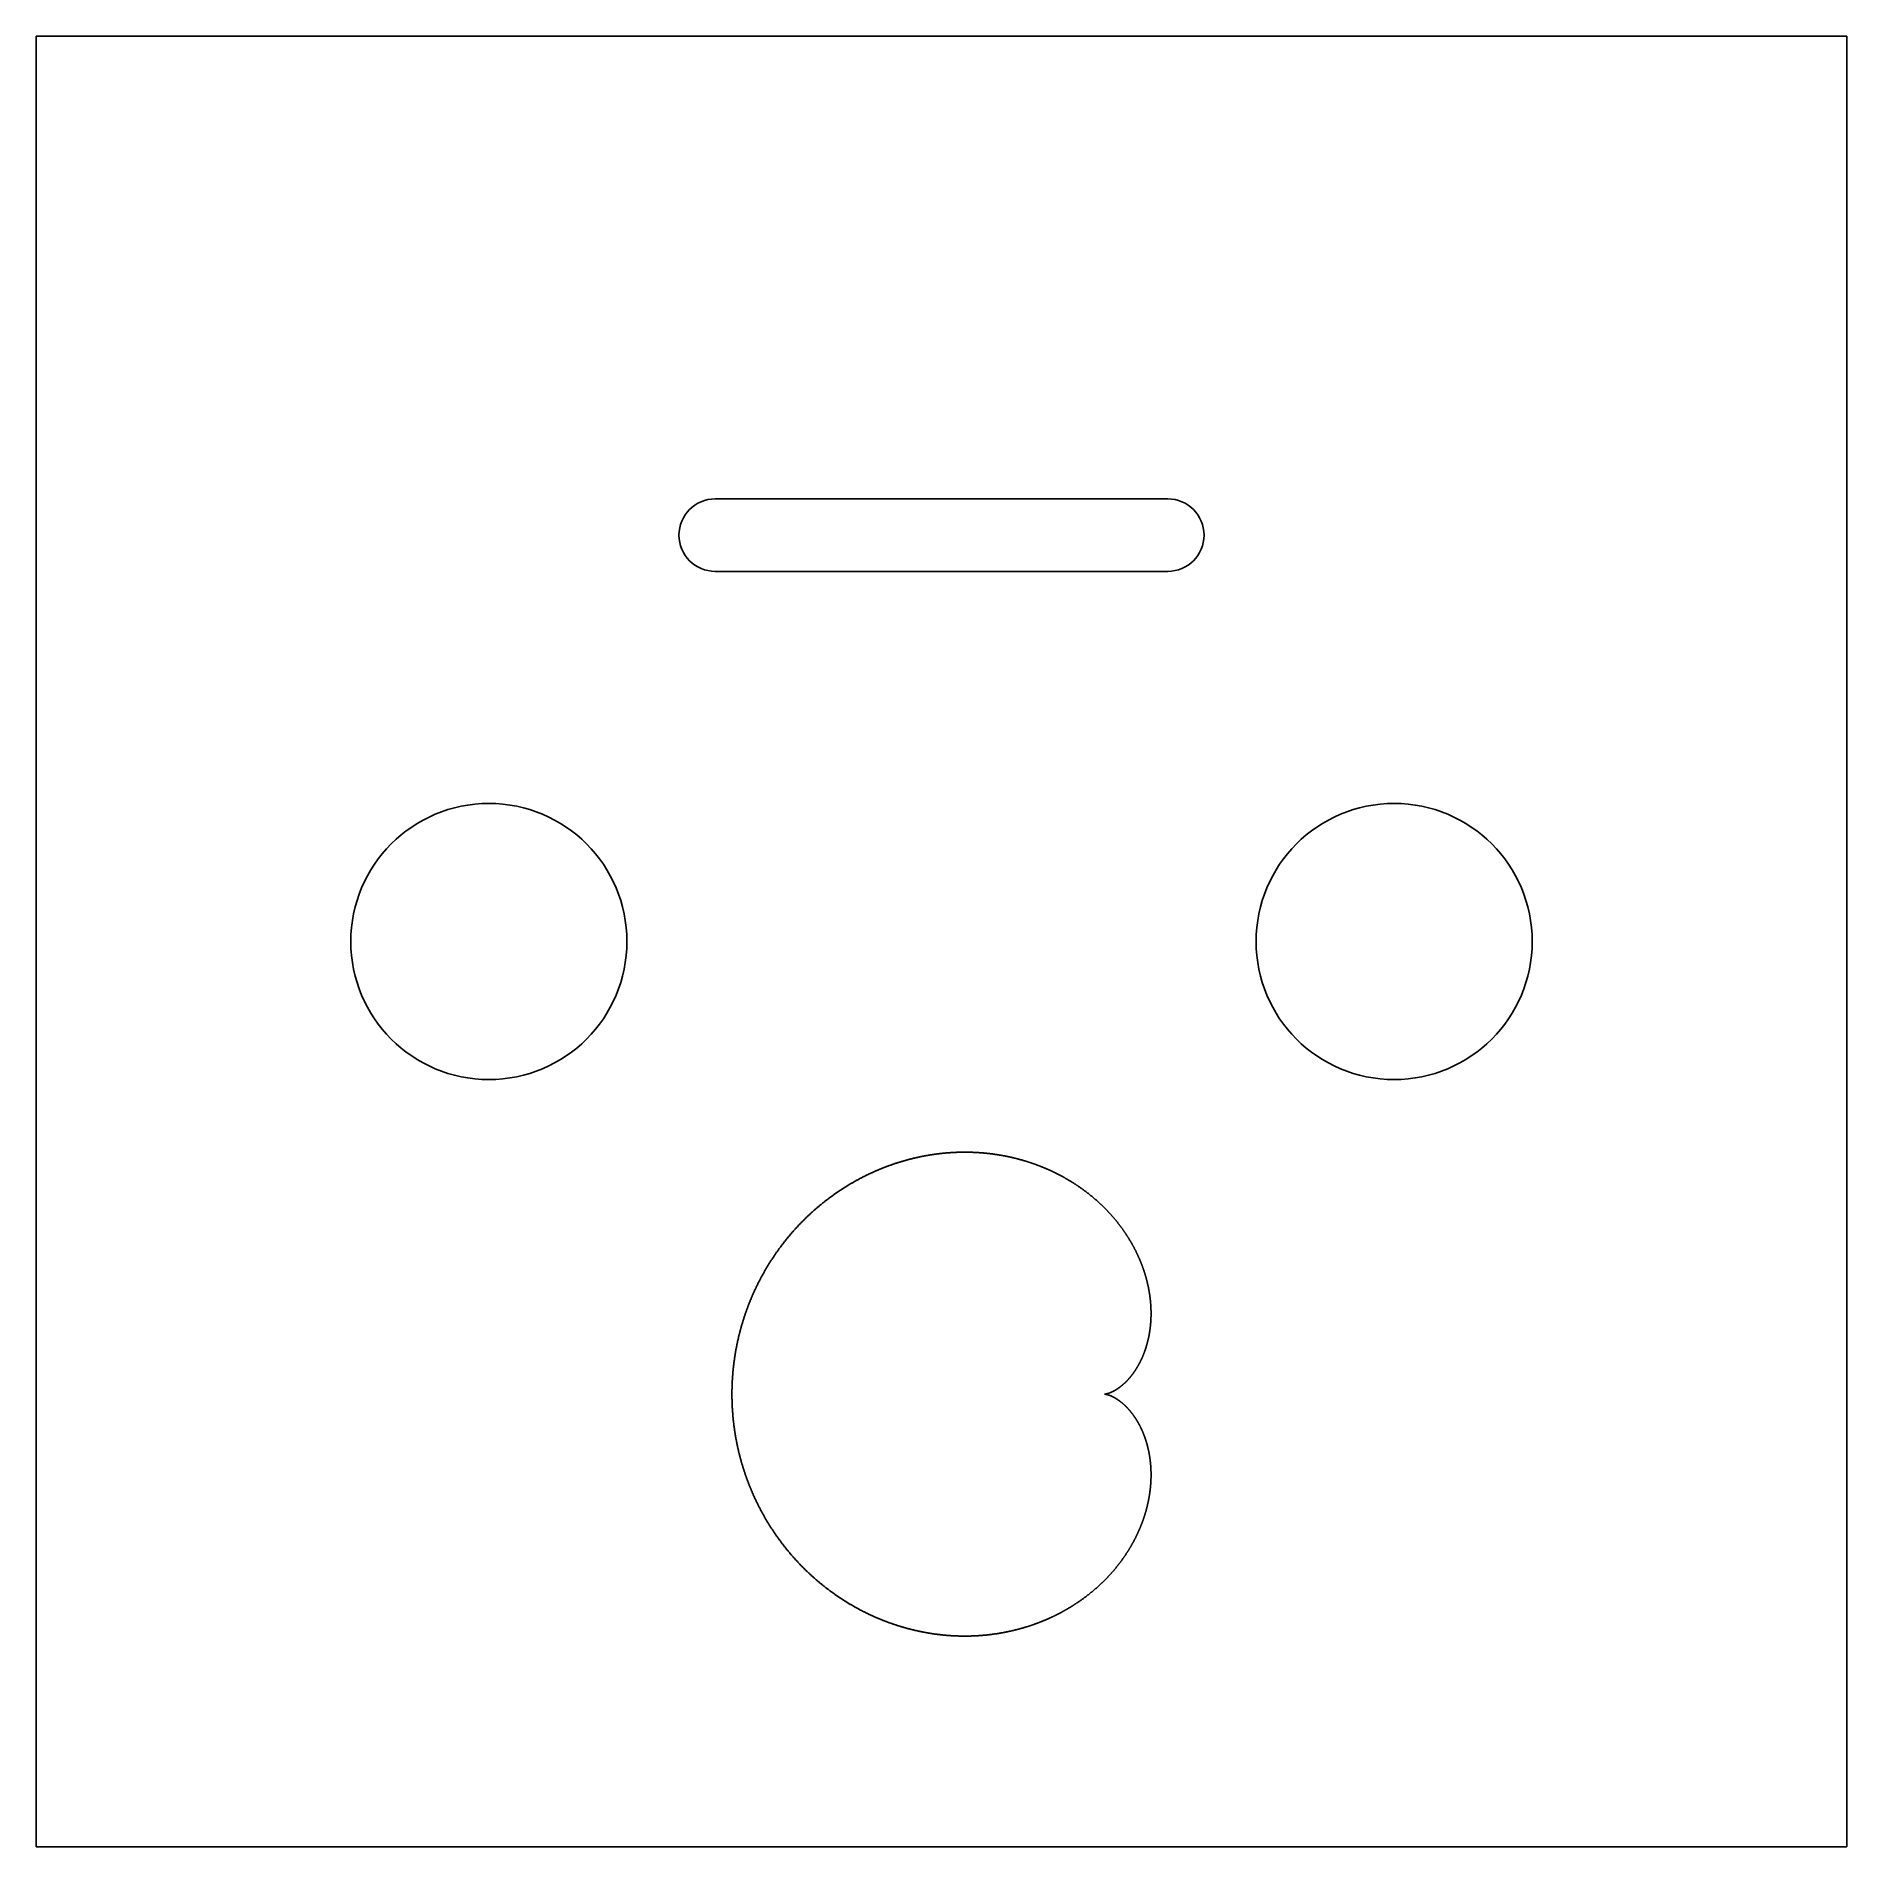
# Model space of a CAD drawing. Header units: metres. Extents: x 0 to 80, y 0 to 80.
import ezdxf

# ---------------------------------------------------------------- set-up
doc = ezdxf.new("R2010")
doc.units = ezdxf.units.M

msp = doc.modelspace()

# ---------------------------------------------------------------- linework, layer by layer
for p, q in [((0, 0), (0, 80)), ((0, 80), (80, 80)), ((80, 0), (80, 80)), ((50, 59.555416), (30, 59.555416)), ((50, 56.355416), (30, 56.355416)), ((0, 0), (80, 0))]:
    msp.add_line(p, q)
for centre in [(20, 40), (60, 40)]:
    msp.add_circle(centre, 6.1)
for centre, start, end in [((30, 57.955416), 90, 270), ((50, 57.955416), 0, 90), ((50, 57.955416), 270, 0)]:
    msp.add_arc(centre, 1.6, start, end)
at = {"layer": 'ENGRAVE'}
msp.add_lwpolyline([(47.20119, 20), (47.201203, 20), (47.201241, 20), (47.201303, 20.000001), (47.201391, 20.000001), (47.201504, 20.000003), (47.201642, 20.000005), (47.201805, 20.000008), (47.201993, 20.000011), (47.202206, 20.000016), (47.202444, 20.000022), (47.202707, 20.000029), (47.202995, 20.000038), (47.203308, 20.000048), (47.203646, 20.00006), (47.20401, 20.000074), (47.204398, 20.00009), (47.204811, 20.000107), (47.205249, 20.000128), (47.205713, 20.00015), (47.206201, 20.000175), (47.206714, 20.000203), (47.207252, 20.000233), (47.207815, 20.000266), (47.208403, 20.000302), (47.209016, 20.000342), (47.209654, 20.000384), (47.210317, 20.00043), (47.211004, 20.00048), (47.211716, 20.000533), (47.212454, 20.00059), (47.213216, 20.000651), (47.214003, 20.000716), (47.214815, 20.000786), (47.215651, 20.000859), (47.216512, 20.000937), (47.217398, 20.00102), (47.218309, 20.001107), (47.219244, 20.001199), (47.220204, 20.001296), (47.221189, 20.001398), (47.222199, 20.001506), (47.223233, 20.001619), (47.224291, 20.001737), (47.225375, 20.001861), (47.226482, 20.001991), (47.227615, 20.002126), (47.228771, 20.002268), (47.229953, 20.002415), (47.231158, 20.002569), (47.232389, 20.002729), (47.233643, 20.002896), (47.234922, 20.00307), (47.236225, 20.00325), (47.237553, 20.003437), (47.238905, 20.003631), (47.240281, 20.003833), (47.241682, 20.004042), (47.243106, 20.004258), (47.244555, 20.004481), (47.246028, 20.004713), (47.247525, 20.004952), (47.249046, 20.005199), (47.250591, 20.005454), (47.25216, 20.005717), (47.253754, 20.005989), (47.255371, 20.006269), (47.257012, 20.006557), (47.258677, 20.006855), (47.260365, 20.007161), (47.262078, 20.007476), (47.263814, 20.0078), (47.265574, 20.008134), (47.267358, 20.008476), (47.269165, 20.008828), (47.270996, 20.00919), (47.272851, 20.009562), (47.274729, 20.009943), (47.276631, 20.010334), (47.278556, 20.010735), (47.280504, 20.011147), (47.282476, 20.011569), (47.284471, 20.012001), (47.28649, 20.012444), (47.288531, 20.012897), (47.290596, 20.013362), (47.292684, 20.013837), (47.294795, 20.014324), (47.29693, 20.014821), (47.299087, 20.01533), (47.301267, 20.015851), (47.30347, 20.016383), (47.305696, 20.016926), (47.307945, 20.017482), (47.310217, 20.018049), (47.312511, 20.018629), (47.314828, 20.01922), (47.317168, 20.019824), (47.31953, 20.020441), (47.321915, 20.02107), (47.324322, 20.021711), (47.326752, 20.022366), (47.329204, 20.023033), (47.331678, 20.023714), (47.334175, 20.024407), (47.336694, 20.025114), (47.339235, 20.025834), (47.341798, 20.026568), (47.344383, 20.027315), (47.34699, 20.028077), (47.349619, 20.028852), (47.35227, 20.029641), (47.354943, 20.030444), (47.357638, 20.031261), (47.360354, 20.032093), (47.363092, 20.032939), (47.365851, 20.0338), (47.368632, 20.034676), (47.371435, 20.035566), (47.374259, 20.036471), (47.377104, 20.037392), (47.379971, 20.038327), (47.382858, 20.039278), (47.385767, 20.040244), (47.388697, 20.041226), (47.391648, 20.042224), (47.39462, 20.043237), (47.397613, 20.044266), (47.400627, 20.045311), (47.403662, 20.046372), (47.406717, 20.04745), (47.409793, 20.048543), (47.412889, 20.049653), (47.416006, 20.05078), (47.419143, 20.051924), (47.422301, 20.053084), (47.425479, 20.054261), (47.428677, 20.055455), (47.431896, 20.056667), (47.435134, 20.057895), (47.438393, 20.059141), (47.441671, 20.060405), (47.44497, 20.061686), (47.448288, 20.062984), (47.451626, 20.064301), (47.454983, 20.065635), (47.45836, 20.066988), (47.461757, 20.068358), (47.465173, 20.069747), (47.468608, 20.071154), (47.472063, 20.07258), (47.475537, 20.074024), (47.47903, 20.075487), (47.482542, 20.076969), (47.486073, 20.07847), (47.489623, 20.079989), (47.493192, 20.081528), (47.496779, 20.083086), (47.500386, 20.084664), (47.50401, 20.086261), (47.507654, 20.087877), (47.511315, 20.089513), (47.514995, 20.091169), (47.518694, 20.092844), (47.52241, 20.09454), (47.526145, 20.096256), (47.529897, 20.097992), (47.533668, 20.099748), (47.537456, 20.101525), (47.541262, 20.103322), (47.545086, 20.105139), (47.548927, 20.106978), (47.552786, 20.108837), (47.556663, 20.110717), (47.560556, 20.112618), (47.564467, 20.114541), (47.568395, 20.116484), (47.57234, 20.118449), (47.576303, 20.120435), (47.580282, 20.122443), (47.584277, 20.124473), (47.58829, 20.126524), (47.592319, 20.128597), (47.596365, 20.130691), (47.600427, 20.132808), (47.604506, 20.134947), (47.6086, 20.137109), (47.612711, 20.139292), (47.616838, 20.141498), (47.620982, 20.143727), (47.625141, 20.145978), (47.629315, 20.148252), (47.633506, 20.150548), (47.637712, 20.152868), (47.641933, 20.15521), (47.646171, 20.157576), (47.650423, 20.159965), (47.654691, 20.162377), (47.658973, 20.164812), (47.663271, 20.167271), (47.667584, 20.169753), (47.671912, 20.172259), (47.676254, 20.174789), (47.680611, 20.177343), (47.684983, 20.179921), (47.689369, 20.182522), (47.693769, 20.185148), (47.698184, 20.187798), (47.702612, 20.190472), (47.707055, 20.193171), (47.711512, 20.195894), (47.715983, 20.198642), (47.720467, 20.201414), (47.724965, 20.204211), (47.729477, 20.207033), (47.734002, 20.20988), (47.738541, 20.212752), (47.743092, 20.215649), (47.747657, 20.218571), (47.752235, 20.221518), (47.756826, 20.224491), (47.761429, 20.227489), (47.766046, 20.230513), (47.770674, 20.233562), (47.775316, 20.236637), (47.77997, 20.239738), (47.784636, 20.242865), (47.789314, 20.246018), (47.794005, 20.249196), (47.798707, 20.252401), (47.803421, 20.255632), (47.808147, 20.258889), (47.812885, 20.262173), (47.817634, 20.265483), (47.822394, 20.268819), (47.827166, 20.272182), (47.831949, 20.275572), (47.836744, 20.278988), (47.841549, 20.282432), (47.846365, 20.285902), (47.851192, 20.289399), (47.856029, 20.292924), (47.860877, 20.296475), (47.865736, 20.300054), (47.870604, 20.30366), (47.875483, 20.307293), (47.880372, 20.310954), (47.885271, 20.314642), (47.89018, 20.318358), (47.895099, 20.322101), (47.900027, 20.325873), (47.904964, 20.329672), (47.909911, 20.333499), (47.914868, 20.337354), (47.919833, 20.341237), (47.924808, 20.345148), (47.929791, 20.349087), (47.934784, 20.353055), (47.939785, 20.35705), (47.944794, 20.361075), (47.949812, 20.365127), (47.954839, 20.369208), (47.959873, 20.373318), (47.964916, 20.377457), (47.969966, 20.381624), (47.975025, 20.38582), (47.980091, 20.390044), (47.985165, 20.394298), (47.990246, 20.398581), (47.995335, 20.402893), (48.000431, 20.407234), (48.005534, 20.411604), (48.010644, 20.416003), (48.015761, 20.420431), (48.020885, 20.424889), (48.026016, 20.429377), (48.031153, 20.433894), (48.036296, 20.43844), (48.041446, 20.443016), (48.046601, 20.447622), (48.051763, 20.452258), (48.056931, 20.456923), (48.062104, 20.461618), (48.067284, 20.466343), (48.072468, 20.471098), (48.077658, 20.475883), (48.082854, 20.480698), (48.088054, 20.485544), (48.09326, 20.490419), (48.09847, 20.495325), (48.103685, 20.500261), (48.108905, 20.505228), (48.11413, 20.510224), (48.119358, 20.515252), (48.124591, 20.52031), (48.129828, 20.525398), (48.13507, 20.530517), (48.140315, 20.535667), (48.145563, 20.540847), (48.150816, 20.546059), (48.156072, 20.551301), (48.161331, 20.556574), (48.166593, 20.561878), (48.171859, 20.567213), (48.177127, 20.572579), (48.182399, 20.577976), (48.187673, 20.583404), (48.192949, 20.588863), (48.198228, 20.594354), (48.20351, 20.599876), (48.208793, 20.605429), (48.214079, 20.611014), (48.219367, 20.616629), (48.224656, 20.622277), (48.229947, 20.627956), (48.235239, 20.633666), (48.240533, 20.639408), (48.245829, 20.645182), (48.251125, 20.650987), (48.256422, 20.656824), (48.26172, 20.662693), (48.267019, 20.668593), (48.272318, 20.674525), (48.277618, 20.680489), (48.282918, 20.686486), (48.288219, 20.692514), (48.293519, 20.698573), (48.29882, 20.704665), (48.30412, 20.710789), (48.309419, 20.716946), (48.314719, 20.723134), (48.320017, 20.729354), (48.325315, 20.735607), (48.330612, 20.741891), (48.335908, 20.748208), (48.341203, 20.754558), (48.346496, 20.760939), (48.351788, 20.767353), (48.357078, 20.7738), (48.362367, 20.780278), (48.367654, 20.78679), (48.372939, 20.793333), (48.378221, 20.799909), (48.383502, 20.806518), (48.38878, 20.813159), (48.394055, 20.819833), (48.399328, 20.82654), (48.404598, 20.833279), (48.409864, 20.84005), (48.415128, 20.846855), (48.420389, 20.853692), (48.425646, 20.860562), (48.4309, 20.867464), (48.436149, 20.8744), (48.441396, 20.881368), (48.446638, 20.888369), (48.451876, 20.895403), (48.45711, 20.90247), (48.462339, 20.909569), (48.467564, 20.916702), (48.472785, 20.923867), (48.478, 20.931066), (48.483211, 20.938297), (48.488417, 20.945562), (48.493617, 20.952859), (48.498812, 20.96019), (48.504002, 20.967553), (48.509185, 20.974949), (48.514364, 20.982379), (48.519536, 20.989842), (48.524702, 20.997338), (48.529862, 21.004866), (48.535016, 21.012428), (48.540163, 21.020024), (48.545303, 21.027652), (48.550437, 21.035313), (48.555564, 21.043008), (48.560683, 21.050736), (48.565796, 21.058497), (48.570901, 21.066291), (48.575999, 21.074118), (48.581089, 21.081979), (48.586171, 21.089873), (48.591246, 21.0978), (48.596312, 21.10576), (48.60137, 21.113753), (48.60642, 21.12178), (48.611462, 21.12984), (48.616494, 21.137934), (48.621518, 21.14606), (48.626533, 21.15422), (48.631539, 21.162413), (48.636536, 21.170639), (48.641523, 21.178899), (48.646501, 21.187192), (48.65147, 21.195518), (48.656428, 21.203877), (48.661377, 21.21227), (48.666315, 21.220696), (48.671244, 21.229155), (48.676162, 21.237648), (48.681069, 21.246174), (48.685966, 21.254733), (48.690852, 21.263325), (48.695727, 21.271951), (48.700591, 21.280609), (48.705444, 21.289301), (48.710286, 21.298027), (48.715116, 21.306785), (48.719934, 21.315577), (48.72474, 21.324402), (48.729535, 21.33326), (48.734317, 21.342151), (48.739088, 21.351076), (48.743845, 21.360033), (48.748591, 21.369024), (48.753324, 21.378048), (48.758043, 21.387105), (48.76275, 21.396196), (48.767444, 21.405319), (48.772125, 21.414476), (48.776792, 21.423665), (48.781446, 21.432888), (48.786085, 21.442144), (48.790712, 21.451432), (48.795324, 21.460754), (48.799922, 21.470109), (48.804506, 21.479497), (48.809075, 21.488918), (48.81363, 21.498371), (48.81817, 21.507858), (48.822695, 21.517378), (48.827206, 21.52693), (48.831701, 21.536515), (48.836181, 21.546134), (48.840645, 21.555785), (48.845094, 21.565469), (48.849528, 21.575185), (48.853945, 21.584935), (48.858346, 21.594717), (48.862732, 21.604532), (48.867101, 21.614379), (48.871453, 21.62426), (48.875789, 21.634173), (48.880109, 21.644118), (48.884411, 21.654096), (48.888696, 21.664107), (48.892965, 21.67415), (48.897216, 21.684226), (48.901449, 21.694334), (48.905665, 21.704475), (48.909863, 21.714648), (48.914044, 21.724853), (48.918206, 21.735091), (48.92235, 21.745361), (48.926476, 21.755663), (48.930583, 21.765998), (48.934672, 21.776365), (48.938742, 21.786764), (48.942794, 21.797195), (48.946826, 21.807658), (48.950839, 21.818154), (48.954833, 21.828681), (48.958807, 21.83924), (48.962761, 21.849832), (48.966696, 21.860455), (48.970611, 21.87111), (48.974506, 21.881797), (48.978381, 21.892516), (48.982236, 21.903267), (48.98607, 21.914049), (48.989884, 21.924863), (48.993676, 21.935709), (48.997448, 21.946586), (49.001199, 21.957495), (49.004929, 21.968435), (49.008637, 21.979407), (49.012324, 21.99041), (49.015989, 22.001445), (49.019633, 22.01251), (49.023255, 22.023608), (49.026855, 22.034736), (49.030432, 22.045896), (49.033987, 22.057086), (49.03752, 22.068308), (49.041031, 22.079561), (49.044518, 22.090845), (49.047983, 22.10216), (49.051424, 22.113505), (49.054843, 22.124882), (49.058238, 22.136289), (49.06161, 22.147727), (49.064958, 22.159196), (49.068283, 22.170695), (49.071583, 22.182225), (49.07486, 22.193785), (49.078113, 22.205376), (49.081341, 22.216998), (49.084545, 22.228649), (49.087724, 22.240331), (49.090879, 22.252043), (49.094009, 22.263786), (49.097114, 22.275558), (49.100194, 22.28736), (49.103248, 22.299193), (49.106277, 22.311055), (49.109281, 22.322948), (49.112259, 22.33487), (49.115211, 22.346822), (49.118138, 22.358803), (49.121038, 22.370814), (49.123912, 22.382855), (49.12676, 22.394925), (49.129581, 22.407025), (49.132376, 22.419154), (49.135143, 22.431312), (49.137884, 22.4435), (49.140598, 22.455716), (49.143285, 22.467962), (49.145945, 22.480237), (49.148577, 22.492541), (49.151181, 22.504874), (49.153758, 22.517235), (49.156307, 22.529626), (49.158828, 22.542044), (49.161321, 22.554492), (49.163786, 22.566968), (49.166222, 22.579473), (49.16863, 22.592006), (49.171009, 22.604567), (49.173359, 22.617157), (49.175681, 22.629774), (49.177973, 22.64242), (49.180237, 22.655094), (49.182471, 22.667796), (49.184675, 22.680526), (49.18685, 22.693283), (49.188995, 22.706068), (49.191111, 22.718881), (49.193196, 22.731722), (49.195251, 22.74459), (49.197277, 22.757485), (49.199271, 22.770408), (49.201236, 22.783357), (49.203169, 22.796334), (49.205072, 22.809339), (49.206944, 22.82237), (49.208785, 22.835428), (49.210595, 22.848513), (49.212374, 22.861624), (49.214121, 22.874762), (49.215836, 22.887927), (49.21752, 22.901119), (49.219173, 22.914336), (49.220793, 22.92758), (49.222381, 22.940851), (49.223937, 22.954147), (49.225461, 22.96747), (49.226952, 22.980818), (49.228411, 22.994193), (49.229837, 23.007593), (49.231231, 23.021019), (49.232591, 23.03447), (49.233918, 23.047947), (49.235213, 23.06145), (49.236474, 23.074977), (49.237701, 23.08853), (49.238895, 23.102109), (49.240055, 23.115712), (49.241182, 23.12934), (49.242274, 23.142993), (49.243332, 23.156671), (49.244357, 23.170374), (49.245347, 23.184101), (49.246302, 23.197852), (49.247223, 23.211628), (49.24811, 23.225429), (49.248961, 23.239253), (49.249778, 23.253102), (49.25056, 23.266975), (49.251306, 23.280871), (49.252017, 23.294792), (49.252693, 23.308736), (49.253334, 23.322703), (49.253938, 23.336694), (49.254507, 23.350709), (49.255041, 23.364747), (49.255538, 23.378808), (49.255999, 23.392892), (49.256424, 23.406999), (49.256812, 23.421129), (49.257164, 23.435282), (49.25748, 23.449458), (49.257759, 23.463656), (49.258001, 23.477876), (49.258206, 23.492119), (49.258374, 23.506384), (49.258505, 23.520671), (49.258598, 23.534981), (49.258655, 23.549312), (49.258673, 23.563665), (49.258655, 23.57804), (49.258598, 23.592436), (49.258504, 23.606854), (49.258371, 23.621293), (49.258201, 23.635754), (49.257992, 23.650236), (49.257746, 23.664738), (49.25746, 23.679262), (49.257137, 23.693806), (49.256774, 23.708372), (49.256373, 23.722957), (49.255933, 23.737564), (49.255455, 23.75219), (49.254937, 23.766837), (49.25438, 23.781504), (49.253783, 23.796191), (49.253148, 23.810898), (49.252472, 23.825625), (49.251758, 23.840371), (49.251003, 23.855137), (49.250209, 23.869923), (49.249375, 23.884727), (49.2485, 23.899551), (49.247586, 23.914394), (49.246632, 23.929256), (49.245637, 23.944137), (49.244601, 23.959036), (49.243525, 23.973954), (49.242409, 23.988891), (49.241252, 24.003846), (49.240053, 24.018819), (49.238814, 24.03381), (49.237534, 24.048819), (49.236213, 24.063846), (49.23485, 24.078891), (49.233446, 24.093953), (49.232001, 24.109033), (49.230514, 24.12413), (49.228986, 24.139245), (49.227415, 24.154376), (49.225803, 24.169525), (49.224149, 24.18469), (49.222452, 24.199872), (49.220714, 24.215071), (49.218933, 24.230286), (49.21711, 24.245518), (49.215245, 24.260765), (49.213337, 24.276029), (49.211386, 24.291309), (49.209393, 24.306605), (49.207357, 24.321916), (49.205278, 24.337243), (49.203156, 24.352585), (49.200991, 24.367942), (49.198782, 24.383315), (49.19653, 24.398703), (49.194235, 24.414105), (49.191897, 24.429523), (49.189515, 24.444955), (49.187089, 24.460401), (49.184619, 24.475862), (49.182106, 24.491337), (49.179549, 24.506826), (49.176948, 24.522329), (49.174302, 24.537846), (49.171613, 24.553377), (49.168879, 24.568921), (49.1661, 24.584479), (49.163278, 24.60005), (49.160411, 24.615633), (49.157499, 24.63123), (49.154542, 24.64684), (49.151541, 24.662463), (49.148495, 24.678098), (49.145403, 24.693745), (49.142267, 24.709405), (49.139086, 24.725077), (49.135859, 24.740761), (49.132587, 24.756457), (49.12927, 24.772164), (49.125907, 24.787884), (49.122499, 24.803614), (49.119045, 24.819356), (49.115546, 24.835109), (49.112, 24.850873), (49.108409, 24.866648), (49.104772, 24.882434), (49.101089, 24.89823), (49.097359, 24.914037), (49.093584, 24.929854), (49.089762, 24.945681), (49.085894, 24.961518), (49.08198, 24.977365), (49.078019, 24.993222), (49.074012, 25.009088), (49.069958, 25.024963), (49.065857, 25.040848), (49.061709, 25.056742), (49.057515, 25.072645), (49.053274, 25.088557), (49.048985, 25.104478), (49.04465, 25.120407), (49.040268, 25.136344), (49.035838, 25.15229), (49.031361, 25.168243), (49.026837, 25.184205), (49.022266, 25.200174), (49.017646, 25.216151), (49.01298, 25.232136), (49.008266, 25.248127), (49.003504, 25.264126), (48.998694, 25.280132), (48.993837, 25.296145), (48.988931, 25.312165), (48.983978, 25.328191), (48.978977, 25.344223), (48.973928, 25.360262), (48.96883, 25.376307), (48.963685, 25.392358), (48.958491, 25.408414), (48.953248, 25.424476), (48.947958, 25.440544), (48.942619, 25.456617), (48.937231, 25.472695), (48.931795, 25.488778), (48.926311, 25.504866), (48.920778, 25.520959), (48.915196, 25.537056), (48.909565, 25.553157), (48.903885, 25.569263), (48.898156, 25.585373), (48.892379, 25.601487), (48.886552, 25.617604), (48.880677, 25.633725), (48.874752, 25.64985), (48.868778, 25.665978), (48.862755, 25.682109), (48.856683, 25.698243), (48.850561, 25.714379), (48.84439, 25.730519), (48.83817, 25.74666), (48.8319, 25.762804), (48.82558, 25.778951), (48.819211, 25.795099), (48.812792, 25.811249), (48.806324, 25.827401), (48.799806, 25.843554), (48.793238, 25.859708), (48.78662, 25.875864), (48.779953, 25.892021), (48.773235, 25.908178), (48.766468, 25.924337), (48.75965, 25.940495), (48.752783, 25.956655), (48.745865, 25.972814), (48.738897, 25.988973), (48.73188, 26.005133), (48.724811, 26.021292), (48.717693, 26.03745), (48.710524, 26.053608), (48.703305, 26.069765), (48.696036, 26.085922), (48.688716, 26.102077), (48.681346, 26.11823), (48.673925, 26.134383), (48.666454, 26.150533), (48.658932, 26.166682), (48.65136, 26.182829), (48.643737, 26.198974), (48.636063, 26.215117), (48.628339, 26.231257), (48.620564, 26.247395), (48.612738, 26.263529), (48.604861, 26.279661), (48.596933, 26.29579), (48.588955, 26.311915), (48.580926, 26.328037), (48.572845, 26.344156), (48.564714, 26.36027), (48.556532, 26.376381), (48.548299, 26.392487), (48.540014, 26.408589), (48.531679, 26.424687), (48.523293, 26.44078), (48.514855, 26.456868), (48.506366, 26.472952), (48.497826, 26.48903), (48.489235, 26.505102), (48.480593, 26.52117), (48.471899, 26.537231), (48.463155, 26.553287), (48.454358, 26.569337), (48.445511, 26.585381), (48.436612, 26.601418), (48.427662, 26.617449), (48.418661, 26.633473), (48.409608, 26.64949), (48.400503, 26.665501), (48.391347, 26.681504), (48.38214, 26.697499), (48.372882, 26.713488), (48.363571, 26.729468), (48.35421, 26.745441), (48.344796, 26.761405), (48.335332, 26.777361), (48.325815, 26.793309), (48.316248, 26.809249), (48.306628, 26.825179), (48.296957, 26.841101), (48.287235, 26.857013), (48.27746, 26.872917), (48.267635, 26.88881), (48.257757, 26.904695), (48.247828, 26.920569), (48.237847, 26.936434), (48.227815, 26.952288), (48.217731, 26.968132), (48.207595, 26.983965), (48.197408, 26.999788), (48.187169, 27.0156), (48.176878, 27.031401), (48.166536, 27.047191), (48.156141, 27.06297), (48.145696, 27.078737), (48.135198, 27.094492), (48.124649, 27.110236), (48.114048, 27.125967), (48.103395, 27.141686), (48.092691, 27.157393), (48.081935, 27.173087), (48.071127, 27.188768), (48.060267, 27.204437), (48.049356, 27.220092), (48.038393, 27.235734), (48.027379, 27.251363), (48.016313, 27.266978), (48.005195, 27.282579), (47.994025, 27.298166), (47.982804, 27.313739), (47.971531, 27.329298), (47.960206, 27.344842), (47.94883, 27.360372), (47.937402, 27.375886), (47.925922, 27.391386), (47.914391, 27.40687), (47.902808, 27.422339), (47.891174, 27.437793), (47.879488, 27.453231), (47.86775, 27.468652), (47.855961, 27.484058), (47.84412, 27.499448), (47.832228, 27.514821), (47.820284, 27.530177), (47.808288, 27.545517), (47.796241, 27.560839), (47.784143, 27.576145), (47.771993, 27.591433), (47.759792, 27.606704), (47.747539, 27.621956), (47.735235, 27.637192), (47.722879, 27.652409), (47.710472, 27.667608), (47.698014, 27.682788), (47.685504, 27.69795), (47.672943, 27.713093), (47.660331, 27.728217), (47.647668, 27.743323), (47.634953, 27.758409), (47.622187, 27.773475), (47.60937, 27.788522), (47.596501, 27.803549), (47.583582, 27.818556), (47.570611, 27.833543), (47.557589, 27.84851), (47.544516, 27.863456), (47.531392, 27.878381), (47.518218, 27.893286), (47.504992, 27.90817), (47.491715, 27.923032), (47.478387, 27.937873), (47.465008, 27.952692), (47.451579, 27.96749), (47.438099, 27.982266), (47.424567, 27.99702), (47.410985, 28.011751), (47.397353, 28.02646), (47.38367, 28.041146), (47.369936, 28.05581), (47.356151, 28.070451), (47.342316, 28.085068), (47.32843, 28.099662), (47.314494, 28.114233), (47.300507, 28.12878), (47.28647, 28.143303), (47.272382, 28.157802), (47.258245, 28.172277), (47.244056, 28.186728), (47.229818, 28.201154), (47.215529, 28.215555), (47.20119, 28.229932), (47.186801, 28.244283), (47.172362, 28.258609), (47.157873, 28.27291), (47.143334, 28.287185), (47.128745, 28.301435), (47.114106, 28.315658), (47.099417, 28.329855), (47.084678, 28.344026), (47.06989, 28.358171), (47.055052, 28.372289), (47.040164, 28.38638), (47.025226, 28.400444), (47.010239, 28.414481), (46.995203, 28.42849), (46.980116, 28.442472), (46.964981, 28.456427), (46.949796, 28.470353), (46.934562, 28.484252), (46.919279, 28.498122), (46.903946, 28.511964), (46.888564, 28.525777), (46.873134, 28.539562), (46.857654, 28.553318), (46.842125, 28.567044), (46.826547, 28.580742), (46.810921, 28.59441), (46.795245, 28.608048), (46.779521, 28.621657), (46.763748, 28.635235), (46.747927, 28.648784), (46.732057, 28.662302), (46.716138, 28.67579), (46.700172, 28.689248), (46.684156, 28.702674), (46.668093, 28.71607), (46.651981, 28.729434), (46.635821, 28.742767), (46.619613, 28.756069), (46.603357, 28.769339), (46.587053, 28.782577), (46.570701, 28.795783), (46.554301, 28.808957), (46.537853, 28.822099), (46.521358, 28.835208), (46.504815, 28.848284), (46.488225, 28.861328), (46.471587, 28.874339), (46.454902, 28.887316), (46.438169, 28.90026), (46.421389, 28.913171), (46.404562, 28.926048), (46.387688, 28.938891), (46.370766, 28.9517), (46.353798, 28.964475), (46.336783, 28.977215), (46.319721, 28.989921), (46.302612, 29.002593), (46.285457, 29.015229), (46.268255, 29.027831), (46.251006, 29.040397), (46.233711, 29.052928), (46.21637, 29.065423), (46.198983, 29.077883), (46.181549, 29.090307), (46.164069, 29.102695), (46.146544, 29.115046), (46.128972, 29.127362), (46.111354, 29.13964), (46.093691, 29.151882), (46.075982, 29.164088), (46.058227, 29.176256), (46.040427, 29.188387), (46.022582, 29.200481), (46.004691, 29.212537), (45.986755, 29.224555), (45.968773, 29.236536), (45.950747, 29.248479), (45.932676, 29.260383), (45.914559, 29.272249), (45.896398, 29.284077), (45.878193, 29.295866), (45.859942, 29.307616), (45.841648, 29.319328), (45.823308, 29.331), (45.804925, 29.342633), (45.786497, 29.354226), (45.768025, 29.36578), (45.749509, 29.377294), (45.730949, 29.388768), (45.712345, 29.400202), (45.693697, 29.411596), (45.675006, 29.422949), (45.656271, 29.434262), (45.637492, 29.445534), (45.618671, 29.456765), (45.599806, 29.467955), (45.580897, 29.479104), (45.561946, 29.490212), (45.542952, 29.501278), (45.523915, 29.512302), (45.504835, 29.523284), (45.485713, 29.534225), (45.466548, 29.545123), (45.44734, 29.555979), (45.42809, 29.566793), (45.408798, 29.577564), (45.389464, 29.588292), (45.370088, 29.598977), (45.350669, 29.609619), (45.331209, 29.620218), (45.311708, 29.630774), (45.292164, 29.641286), (45.27258, 29.651754), (45.252953, 29.662178), (45.233286, 29.672559), (45.213577, 29.682895), (45.193828, 29.693187), (45.174037, 29.703435), (45.154206, 29.713637), (45.134334, 29.723796), (45.114421, 29.733909), (45.094468, 29.743977), (45.074475, 29.754), (45.054441, 29.763977), (45.034367, 29.773909), (45.014253, 29.783796), (44.994099, 29.793636), (44.973906, 29.803431), (44.953672, 29.813179), (44.933399, 29.822882), (44.913087, 29.832537), (44.892736, 29.842147), (44.872345, 29.851709), (44.851915, 29.861225), (44.831447, 29.870694), (44.810939, 29.880115), (44.790393, 29.88949), (44.769808, 29.898816), (44.749185, 29.908096), (44.728523, 29.917327), (44.707823, 29.926511), (44.687085, 29.935647), (44.666309, 29.944734), (44.645496, 29.953773), (44.624644, 29.962764), (44.603755, 29.971706), (44.582829, 29.9806), (44.561865, 29.989445), (44.540864, 29.99824), (44.519826, 30.006987), (44.498751, 30.015684), (44.47764, 30.024332), (44.456491, 30.03293), (44.435306, 30.041478), (44.414085, 30.049977), (44.392827, 30.058426), (44.371534, 30.066824), (44.350204, 30.075173), (44.328838, 30.083471), (44.307437, 30.091718), (44.286, 30.099915), (44.264527, 30.108061), (44.243019, 30.116156), (44.221476, 30.124199), (44.199898, 30.132192), (44.178285, 30.140134), (44.156637, 30.148023), (44.134955, 30.155862), (44.113238, 30.163648), (44.091487, 30.171383), (44.069701, 30.179065), (44.047881, 30.186696), (44.026028, 30.194274), (44.00414, 30.2018), (43.982219, 30.209273), (43.960264, 30.216694), (43.938276, 30.224061), (43.916255, 30.231376), (43.8942, 30.238638), (43.872113, 30.245847), (43.849993, 30.253002), (43.82784, 30.260104), (43.805654, 30.267152), (43.783437, 30.274147), (43.761187, 30.281087), (43.738905, 30.287974), (43.71659, 30.294807), (43.694245, 30.301585), (43.671867, 30.30831), (43.649458, 30.314979), (43.627018, 30.321595), (43.604546, 30.328155), (43.582044, 30.334661), (43.55951, 30.341112), (43.536946, 30.347507), (43.514351, 30.353848), (43.491726, 30.360133), (43.46907, 30.366363), (43.446384, 30.372537), (43.423669, 30.378655), (43.400923, 30.384718), (43.378148, 30.390725), (43.355343, 30.396676), (43.332509, 30.40257), (43.309646, 30.408409), (43.286753, 30.414191), (43.263832, 30.419916), (43.240882, 30.425585), (43.217903, 30.431198), (43.194896, 30.436753), (43.171861, 30.442251), (43.148797, 30.447693), (43.125706, 30.453077), (43.102587, 30.458404), (43.07944, 30.463673), (43.056266, 30.468885), (43.033064, 30.474039), (43.009835, 30.479136), (42.986579, 30.484175), (42.963296, 30.489155), (42.939987, 30.494078), (42.916651, 30.498943), (42.893289, 30.503749), (42.869901, 30.508497), (42.846486, 30.513186), (42.823046, 30.517817), (42.79958, 30.522389), (42.776088, 30.526902), (42.752572, 30.531356), (42.729029, 30.535751), (42.705462, 30.540087), (42.68187, 30.544364), (42.658254, 30.548581), (42.634612, 30.552739), (42.610947, 30.556838), (42.587257, 30.560876), (42.563543, 30.564855), (42.539806, 30.568774), (42.516044, 30.572633), (42.492259, 30.576433), (42.468451, 30.580171), (42.44462, 30.58385), (42.420765, 30.587468), (42.396888, 30.591026), (42.372988, 30.594523), (42.349065, 30.59796), (42.325121, 30.601336), (42.301154, 30.604651), (42.277165, 30.607905), (42.253154, 30.611098), (42.229122, 30.61423), (42.205068, 30.617301), (42.180993, 30.62031), (42.156897, 30.623258), (42.132779, 30.626145), (42.108642, 30.628969), (42.084483, 30.631733), (42.060304, 30.634434), (42.036105, 30.637074), (42.011886, 30.639651), (41.987647, 30.642167), (41.963388, 30.64462), (41.93911, 30.647011), (41.914812, 30.64934), (41.890495, 30.651607), (41.866159, 30.653811), (41.841805, 30.655952), (41.817432, 30.658031), (41.79304, 30.660047), (41.76863, 30.662), (41.744202, 30.663891), (41.719756, 30.665718), (41.695292, 30.667482), (41.670811, 30.669184), (41.646312, 30.670821), (41.621797, 30.672396), (41.597264, 30.673907), (41.572714, 30.675355), (41.548148, 30.676739), (41.523565, 30.67806), (41.498966, 30.679317), (41.474351, 30.68051), (41.44972, 30.681639), (41.425074, 30.682704), (41.400411, 30.683706), (41.375734, 30.684643), (41.351041, 30.685516), (41.326334, 30.686325), (41.301611, 30.687069), (41.276874, 30.68775), (41.252123, 30.688365), (41.227357, 30.688917), (41.202577, 30.689403), (41.177784, 30.689825), (41.152976, 30.690182), (41.128155, 30.690475), (41.103321, 30.690702), (41.078474, 30.690865), (41.053614, 30.690963), (41.028741, 30.690995), (41.003856, 30.690963), (40.978959, 30.690865), (40.954049, 30.690702), (40.929127, 30.690473), (40.904193, 30.69018), (40.879248, 30.68982), (40.854292, 30.689396), (40.829324, 30.688905), (40.804345, 30.688349), (40.779356, 30.687728), (40.754355, 30.68704), (40.729345, 30.686287), (40.704324, 30.685468), (40.679293, 30.684583), (40.654252, 30.683632), (40.629202, 30.682615), (40.604142, 30.681532), (40.579073, 30.680382), (40.553995, 30.679167), (40.528907, 30.677885), (40.503811, 30.676537), (40.478707, 30.675122), (40.453594, 30.673641), (40.428474, 30.672094), (40.403345, 30.67048), (40.378209, 30.668799), (40.353065, 30.667052), (40.327913, 30.665238), (40.302755, 30.663357), (40.27759, 30.66141), (40.252418, 30.659396), (40.227239, 30.657315), (40.202054, 30.655167), (40.176863, 30.652952), (40.151666, 30.65067), (40.126463, 30.648321), (40.101255, 30.645904), (40.076041, 30.643421), (40.050822, 30.64087), (40.025598, 30.638253), (40.00037, 30.635568), (39.975137, 30.632815), (39.949899, 30.629996), (39.924657, 30.627109), (39.899412, 30.624154), (39.874162, 30.621132), (39.848909, 30.618043), (39.823653, 30.614886), (39.798393, 30.611661), (39.773131, 30.608369), (39.747865, 30.605009), (39.722598, 30.601581), (39.697327, 30.598086), (39.672055, 30.594523), (39.646781, 30.590892), (39.621504, 30.587193), (39.596227, 30.583427), (39.570948, 30.579592), (39.545667, 30.57569), (39.520386, 30.57172), (39.495104, 30.567682), (39.469822, 30.563576), (39.444539, 30.559401), (39.419256, 30.555159), (39.393973, 30.550849), (39.36869, 30.54647), (39.343408, 30.542024), (39.318127, 30.537509), (39.292846, 30.532926), (39.267566, 30.528275), (39.242288, 30.523556), (39.217011, 30.518768), (39.191736, 30.513912), (39.166462, 30.508988), (39.141191, 30.503996), (39.115922, 30.498935), (39.090655, 30.493806), (39.065392, 30.488609), (39.040131, 30.483343), (39.014873, 30.478009), (38.989618, 30.472606), (38.964367, 30.467135), (38.93912, 30.461596), (38.913877, 30.455988), (38.888637, 30.450311), (38.863402, 30.444567), (38.838172, 30.438753), (38.812946, 30.432872), (38.787726, 30.426921), (38.76251, 30.420902), (38.7373, 30.414815), (38.712095, 30.408659), (38.686896, 30.402435), (38.661703, 30.396142), (38.636517, 30.38978), (38.611336, 30.38335), (38.586162, 30.376851), (38.560995, 30.370284), (38.535835, 30.363648), (38.510683, 30.356944), (38.485537, 30.350171), (38.460399, 30.343329), (38.435269, 30.336419), (38.410147, 30.329441), (38.385034, 30.322393), (38.359928, 30.315277), (38.334832, 30.308093), (38.309744, 30.30084), (38.284665, 30.293518), (38.259596, 30.286128), (38.234536, 30.278669), (38.209486, 30.271142), (38.184445, 30.263546), (38.159415, 30.255881), (38.134395, 30.248148), (38.109385, 30.240347), (38.084386, 30.232476), (38.059398, 30.224538), (38.034422, 30.216531), (38.009456, 30.208455), (37.984502, 30.200311), (37.95956, 30.192098), (37.93463, 30.183817), (37.909712, 30.175468), (37.884806, 30.16705), (37.859913, 30.158563), (37.835032, 30.150008), (37.810165, 30.141385), (37.785311, 30.132693), (37.76047, 30.123933), (37.735643, 30.115105), (37.710829, 30.106208), (37.68603, 30.097243), (37.661245, 30.08821), (37.636474, 30.079108), (37.611718, 30.069938), (37.586976, 30.0607), (37.56225, 30.051394), (37.537539, 30.042019), (37.512844, 30.032577), (37.488164, 30.023066), (37.4635, 30.013487), (37.438852, 30.00384), (37.41422, 29.994125), (37.389605, 29.984342), (37.365007, 29.974491), (37.340425, 29.964572), (37.315861, 29.954584), (37.291313, 29.944529), (37.266784, 29.934407), (37.242272, 29.924216), (37.217778, 29.913957), (37.193302, 29.903631), (37.168845, 29.893237), (37.144406, 29.882775), (37.119986, 29.872245), (37.095584, 29.861648), (37.071202, 29.850983), (37.04684, 29.84025), (37.022497, 29.82945), (36.998173, 29.818583), (36.97387, 29.807648), (36.949587, 29.796645), (36.925324, 29.785575), (36.901082, 29.774438), (36.876861, 29.763233), (36.852661, 29.751961), (36.828481, 29.740622), (36.804324, 29.729216), (36.780188, 29.717742), (36.756074, 29.706201), (36.731981, 29.694594), (36.707912, 29.682919), (36.683864, 29.671177), (36.659839, 29.659369), (36.635837, 29.647493), (36.611858, 29.635551), (36.587903, 29.623542), (36.563971, 29.611466), (36.540062, 29.599323), (36.516177, 29.587114), (36.492317, 29.574838), (36.468481, 29.562496), (36.444669, 29.550087), (36.420882, 29.537611), (36.397119, 29.52507), (36.373382, 29.512462), (36.34967, 29.499788), (36.325984, 29.487047), (36.302323, 29.47424), (36.278689, 29.461368), (36.25508, 29.448429), (36.231498, 29.435424), (36.207942, 29.422354), (36.184413, 29.409217), (36.16091, 29.396015), (36.137435, 29.382747), (36.113987, 29.369413), (36.090567, 29.356014), (36.067175, 29.342549), (36.04381, 29.329018), (36.020473, 29.315422), (35.997165, 29.301761), (35.973885, 29.288035), (35.950634, 29.274243), (35.927412, 29.260386), (35.904219, 29.246464), (35.881055, 29.232477), (35.857921, 29.218425), (35.834817, 29.204308), (35.811742, 29.190126), (35.788698, 29.17588), (35.765683, 29.161569), (35.7427, 29.147193), (35.719747, 29.132753), (35.696825, 29.118248), (35.673934, 29.103679), (35.651074, 29.089045), (35.628246, 29.074348), (35.605449, 29.059586), (35.582685, 29.04476), (35.559952, 29.02987), (35.537252, 29.014916), (35.514584, 28.999898), (35.491949, 28.984817), (35.469347, 28.969672), (35.446778, 28.954463), (35.424242, 28.939191), (35.401739, 28.923855), (35.37927, 28.908456), (35.356835, 28.892993), (35.334434, 28.877468), (35.312068, 28.861879), (35.289735, 28.846227), (35.267438, 28.830513), (35.245175, 28.814735), (35.222947, 28.798895), (35.200754, 28.782992), (35.178597, 28.767026), (35.156475, 28.750998), (35.134389, 28.734907), (35.112339, 28.718754), (35.090326, 28.702539), (35.068348, 28.686262), (35.046407, 28.669923), (35.024503, 28.653521), (35.002636, 28.637058), (34.980806, 28.620533), (34.959013, 28.603946), (34.937258, 28.587298), (34.91554, 28.570588), (34.89386, 28.553817), (34.872219, 28.536985), (34.850615, 28.520091), (34.82905, 28.503136), (34.807524, 28.486121), (34.786036, 28.469044), (34.764588, 28.451906), (34.743178, 28.434708), (34.721808, 28.417449), (34.700478, 28.40013), (34.679187, 28.38275), (34.657937, 28.36531), (34.636726, 28.34781), (34.615556, 28.33025), (34.594426, 28.31263), (34.573337, 28.294949), (34.552289, 28.277209), (34.531281, 28.25941), (34.510315, 28.241551), (34.489391, 28.223632), (34.468508, 28.205654), (34.447667, 28.187617), (34.426868, 28.16952), (34.406111, 28.151365), (34.385396, 28.133151), (34.364724, 28.114877), (34.344094, 28.096546), (34.323508, 28.078155), (34.302964, 28.059706), (34.282464, 28.041199), (34.262007, 28.022634), (34.241594, 28.00401), (34.221224, 27.985329), (34.200899, 27.966589), (34.180617, 27.947792), (34.16038, 27.928937), (34.140187, 27.910025), (34.12004, 27.891055), (34.099936, 27.872028), (34.079878, 27.852943), (34.059866, 27.833802), (34.039898, 27.814603), (34.019976, 27.795348), (34.0001, 27.776036), (33.98027, 27.756668), (33.960486, 27.737243), (33.940748, 27.717762), (33.921056, 27.698224), (33.901411, 27.678631), (33.881813, 27.658982), (33.862262, 27.639276), (33.842758, 27.619515), (33.823301, 27.599699), (33.803892, 27.579827), (33.784531, 27.559899), (33.765217, 27.539917), (33.745951, 27.519879), (33.726733, 27.499787), (33.707564, 27.479639), (33.688443, 27.459437), (33.669371, 27.439181), (33.650348, 27.41887), (33.631374, 27.398504), (33.612448, 27.378085), (33.593573, 27.357611), (33.574746, 27.337084), (33.55597, 27.316503), (33.537243, 27.295868), (33.518566, 27.27518), (33.49994, 27.254439), (33.481363, 27.233644), (33.462838, 27.212796), (33.444362, 27.191896), (33.425938, 27.170942), (33.407565, 27.149936), (33.389243, 27.128878), (33.370972, 27.107767), (33.352753, 27.086604), (33.334585, 27.065388), (33.316469, 27.044121), (33.298405, 27.022802), (33.280394, 27.001431), (33.262434, 26.980009), (33.244527, 26.958536), (33.226673, 26.937011), (33.208871, 26.915435), (33.191123, 26.893808), (33.173427, 26.87213), (33.155785, 26.850402), (33.138196, 26.828623), (33.12066, 26.806794), (33.103179, 26.784915), (33.085751, 26.762985), (33.068377, 26.741006), (33.051057, 26.718977), (33.033792, 26.696898), (33.016581, 26.67477), (32.999425, 26.652593), (32.982324, 26.630366), (32.965278, 26.608091), (32.948286, 26.585766), (32.93135, 26.563393), (32.91447, 26.540971), (32.897645, 26.518501), (32.880875, 26.495983), (32.864162, 26.473417), (32.847504, 26.450802), (32.830903, 26.42814), (32.814358, 26.405431), (32.797869, 26.382673), (32.781437, 26.359869), (32.765062, 26.337017), (32.748744, 26.314119), (32.732482, 26.291173), (32.716278, 26.268181), (32.700132, 26.245143), (32.684042, 26.222058), (32.668011, 26.198926), (32.652037, 26.175749), (32.636121, 26.152526), (32.620263, 26.129258), (32.604463, 26.105943), (32.588721, 26.082584), (32.573039, 26.059179), (32.557414, 26.035729), (32.541849, 26.012234), (32.526342, 25.988695), (32.510894, 25.965111), (32.495506, 25.941482), (32.480177, 25.91781), (32.464907, 25.894093), (32.449697, 25.870332), (32.434546, 25.846528), (32.419456, 25.82268), (32.404425, 25.798789), (32.389455, 25.774854), (32.374545, 25.750877), (32.359695, 25.726857), (32.344905, 25.702793), (32.330177, 25.678688), (32.315509, 25.65454), (32.300902, 25.63035), (32.286357, 25.606117), (32.271872, 25.581843), (32.257449, 25.557528), (32.243087, 25.533171), (32.228787, 25.508772), (32.214548, 25.484332), (32.200371, 25.459852), (32.186257, 25.43533), (32.172204, 25.410768), (32.158214, 25.386165), (32.144286, 25.361523), (32.13042, 25.33684), (32.116617, 25.312117), (32.102877, 25.287354), (32.089199, 25.262552), (32.075585, 25.237711), (32.062034, 25.21283), (32.048545, 25.18791), (32.035121, 25.162951), (32.021759, 25.137954), (32.008462, 25.112918), (31.995227, 25.087844), (31.982057, 25.062732), (31.968951, 25.037582), (31.955909, 25.012394), (31.942931, 24.987168), (31.930017, 24.961905), (31.917167, 24.936605), (31.904382, 24.911268), (31.891662, 24.885894), (31.879007, 24.860483), (31.866416, 24.835036), (31.853891, 24.809552), (31.84143, 24.784033), (31.829035, 24.758477), (31.816705, 24.732886), (31.80444, 24.707259), (31.792241, 24.681597), (31.780108, 24.655899), (31.76804, 24.630167), (31.756038, 24.6044), (31.744103, 24.578598), (31.732233, 24.552762), (31.720429, 24.526891), (31.708692, 24.500987), (31.697021, 24.475048), (31.685417, 24.449076), (31.67388, 24.423071), (31.662409, 24.397032), (31.651005, 24.37096), (31.639667, 24.344855), (31.628397, 24.318718), (31.617194, 24.292548), (31.606058, 24.266345), (31.59499, 24.240111), (31.583989, 24.213844), (31.573056, 24.187546), (31.56219, 24.161216), (31.551392, 24.134855), (31.540662, 24.108463), (31.529999, 24.08204), (31.519405, 24.055585), (31.508879, 24.029101), (31.498421, 24.002586), (31.488031, 23.97604), (31.47771, 23.949465), (31.467457, 23.92286), (31.457273, 23.896226), (31.447158, 23.869562), (31.437111, 23.842868), (31.427134, 23.816146), (31.417225, 23.789395), (31.407385, 23.762615), (31.397614, 23.735807), (31.387913, 23.708971), (31.378281, 23.682106), (31.368718, 23.655214), (31.359225, 23.628294), (31.349802, 23.601347), (31.340448, 23.574373), (31.331163, 23.547371), (31.321949, 23.520343), (31.312805, 23.493288), (31.30373, 23.466207), (31.294726, 23.439099), (31.285792, 23.411966), (31.276928, 23.384806), (31.268134, 23.357622), (31.259411, 23.330411), (31.250758, 23.303176), (31.242176, 23.275915), (31.233665, 23.24863), (31.225224, 23.22132), (31.216854, 23.193986), (31.208555, 23.166627), (31.200327, 23.139245), (31.19217, 23.111838), (31.184084, 23.084409), (31.176069, 23.056955), (31.168125, 23.029479), (31.160253, 23.00198), (31.152452, 22.974458), (31.144722, 22.946913), (31.137065, 22.919346), (31.129478, 22.891757), (31.121964, 22.864147), (31.114521, 22.836514), (31.107149, 22.80886), (31.09985, 22.781184), (31.092623, 22.753488), (31.085468, 22.72577), (31.078384, 22.698032), (31.071373, 22.670274), (31.064434, 22.642495), (31.057568, 22.614696), (31.050773, 22.586878), (31.044052, 22.559039), (31.037402, 22.531182), (31.030825, 22.503305), (31.024321, 22.475409), (31.017889, 22.447494), (31.01153, 22.419561), (31.005243, 22.391609), (30.99903, 22.36364), (30.992889, 22.335652), (30.986821, 22.307646), (30.980827, 22.279623), (30.974905, 22.251583), (30.969056, 22.223526), (30.96328, 22.195452), (30.957578, 22.167361), (30.951949, 22.139253), (30.946393, 22.11113), (30.94091, 22.08299), (30.935501, 22.054834), (30.930166, 22.026663), (30.924903, 21.998477), (30.919715, 21.970275), (30.9146, 21.942058), (30.909558, 21.913827), (30.90459, 21.885581), (30.899696, 21.857321), (30.894876, 21.829046), (30.890129, 21.800758), (30.885457, 21.772456), (30.880858, 21.74414), (30.876333, 21.715812), (30.871882, 21.68747), (30.867505, 21.659115), (30.863202, 21.630748), (30.858974, 21.602368), (30.854819, 21.573977), (30.850739, 21.545573), (30.846733, 21.517157), (30.842801, 21.48873), (30.838943, 21.460292), (30.83516, 21.431842), (30.831451, 21.403382), (30.827816, 21.374911), (30.824256, 21.346429), (30.82077, 21.317937), (30.817359, 21.289436), (30.814022, 21.260924), (30.81076, 21.232403), (30.807572, 21.203872), (30.804459, 21.175332), (30.801421, 21.146784), (30.798457, 21.118226), (30.795568, 21.08966), (30.792754, 21.061086), (30.790014, 21.032504), (30.787349, 21.003914), (30.784759, 20.975316), (30.782244, 20.94671), (30.779804, 20.918098), (30.777438, 20.889479), (30.775148, 20.860852), (30.772932, 20.83222), (30.770791, 20.803581), (30.768725, 20.774935), (30.766734, 20.746284), (30.764818, 20.717627), (30.762977, 20.688965), (30.761212, 20.660298), (30.759521, 20.631625), (30.757905, 20.602948), (30.756364, 20.574266), (30.754898, 20.54558), (30.753508, 20.516889), (30.752192, 20.488195), (30.750952, 20.459497), (30.749786, 20.430795), (30.748696, 20.40209), (30.747681, 20.373382), (30.746741, 20.344672), (30.745876, 20.315958), (30.745087, 20.287242), (30.744372, 20.258524), (30.743733, 20.229804), (30.743169, 20.201083), (30.74268, 20.172359), (30.742267, 20.143635), (30.741928, 20.114909), (30.741665, 20.086183), (30.741477, 20.057455), (30.741364, 20.028728), (30.741327, 20), (30.741364, 19.971272), (30.741477, 19.942545), (30.741665, 19.913817), (30.741928, 19.885091), (30.742267, 19.856365), (30.74268, 19.827641), (30.743169, 19.798917), (30.743733, 19.770196), (30.744372, 19.741476), (30.745087, 19.712758), (30.745876, 19.684042), (30.746741, 19.655328), (30.747681, 19.626618), (30.748696, 19.59791), (30.749786, 19.569205), (30.750952, 19.540503), (30.752192, 19.511805), (30.753508, 19.483111), (30.754898, 19.45442), (30.756364, 19.425734), (30.757905, 19.397052), (30.759521, 19.368375), (30.761212, 19.339702), (30.762977, 19.311035), (30.764818, 19.282373), (30.766734, 19.253716), (30.768725, 19.225065), (30.770791, 19.196419), (30.772932, 19.16778), (30.775148, 19.139148), (30.777438, 19.110521), (30.779804, 19.081902), (30.782244, 19.05329), (30.784759, 19.024684), (30.787349, 18.996086), (30.790014, 18.967496), (30.792754, 18.938914), (30.795568, 18.91034), (30.798457, 18.881774), (30.801421, 18.853216), (30.804459, 18.824668), (30.807572, 18.796128), (30.81076, 18.767597), (30.814022, 18.739076), (30.817359, 18.710564), (30.82077, 18.682063), (30.824256, 18.653571), (30.827816, 18.625089), (30.831451, 18.596618), (30.83516, 18.568158), (30.838943, 18.539708), (30.842801, 18.51127), (30.846733, 18.482843), (30.850739, 18.454427), (30.854819, 18.426023), (30.858974, 18.397632), (30.863202, 18.369252), (30.867505, 18.340885), (30.871882, 18.31253), (30.876333, 18.284188), (30.880858, 18.25586), (30.885457, 18.227544), (30.890129, 18.199242), (30.894876, 18.170954), (30.899696, 18.142679), (30.90459, 18.114419), (30.909558, 18.086173), (30.9146, 18.057942), (30.919715, 18.029725), (30.924903, 18.001523), (30.930166, 17.973337), (30.935501, 17.945166), (30.94091, 17.91701), (30.946393, 17.88887), (30.951949, 17.860747), (30.957578, 17.832639), (30.96328, 17.804548), (30.969056, 17.776474), (30.974905, 17.748417), (30.980827, 17.720377), (30.986821, 17.692354), (30.992889, 17.664348), (30.99903, 17.63636), (31.005243, 17.608391), (31.01153, 17.580439), (31.017889, 17.552506), (31.024321, 17.524591), (31.030825, 17.496695), (31.037402, 17.468818), (31.044052, 17.440961), (31.050773, 17.413122), (31.057568, 17.385304), (31.064434, 17.357505), (31.071373, 17.329726), (31.078384, 17.301968), (31.085468, 17.27423), (31.092623, 17.246512), (31.09985, 17.218816), (31.107149, 17.19114), (31.114521, 17.163486), (31.121964, 17.135853), (31.129478, 17.108243), (31.137065, 17.080654), (31.144722, 17.053087), (31.152452, 17.025542), (31.160253, 16.99802), (31.168125, 16.970521), (31.176069, 16.943045), (31.184084, 16.915591), (31.19217, 16.888162), (31.200327, 16.860755), (31.208555, 16.833373), (31.216854, 16.806014), (31.225224, 16.77868), (31.233665, 16.75137), (31.242176, 16.724085), (31.250758, 16.696824), (31.259411, 16.669589), (31.268134, 16.642378), (31.276928, 16.615194), (31.285792, 16.588034), (31.294726, 16.560901), (31.30373, 16.533793), (31.312805, 16.506712), (31.321949, 16.479657), (31.331163, 16.452629), (31.340448, 16.425627), (31.349802, 16.398653), (31.359225, 16.371706), (31.368718, 16.344786), (31.378281, 16.317894), (31.387913, 16.291029), (31.397614, 16.264193), (31.407385, 16.237385), (31.417225, 16.210605), (31.427134, 16.183854), (31.437111, 16.157132), (31.447158, 16.130438), (31.457273, 16.103774), (31.467457, 16.07714), (31.47771, 16.050535), (31.488031, 16.02396), (31.498421, 15.997414), (31.508879, 15.970899), (31.519405, 15.944415), (31.529999, 15.91796), (31.540662, 15.891537), (31.551392, 15.865145), (31.56219, 15.838784), (31.573056, 15.812454), (31.583989, 15.786156), (31.59499, 15.759889), (31.606058, 15.733655), (31.617194, 15.707452), (31.628397, 15.681282), (31.639667, 15.655145), (31.651005, 15.62904), (31.662409, 15.602968), (31.67388, 15.576929), (31.685417, 15.550924), (31.697021, 15.524952), (31.708692, 15.499013), (31.720429, 15.473109), (31.732233, 15.447238), (31.744103, 15.421402), (31.756038, 15.3956), (31.76804, 15.369833), (31.780108, 15.344101), (31.792241, 15.318403), (31.80444, 15.292741), (31.816705, 15.267114), (31.829035, 15.241523), (31.84143, 15.215967), (31.853891, 15.190448), (31.866416, 15.164964), (31.879007, 15.139517), (31.891662, 15.114106), (31.904382, 15.088732), (31.917167, 15.063395), (31.930017, 15.038095), (31.942931, 15.012832), (31.955909, 14.987606), (31.968951, 14.962418), (31.982057, 14.937268), (31.995227, 14.912156), (32.008462, 14.887082), (32.021759, 14.862046), (32.035121, 14.837049), (32.048545, 14.81209), (32.062034, 14.78717), (32.075585, 14.762289), (32.089199, 14.737448), (32.102877, 14.712646), (32.116617, 14.687883), (32.13042, 14.66316), (32.144286, 14.638477), (32.158214, 14.613835), (32.172204, 14.589232), (32.186257, 14.56467), (32.200371, 14.540148), (32.214548, 14.515668), (32.228787, 14.491228), (32.243087, 14.466829), (32.257449, 14.442472), (32.271872, 14.418157), (32.286357, 14.393883), (32.300902, 14.36965), (32.315509, 14.34546), (32.330177, 14.321312), (32.344905, 14.297207), (32.359695, 14.273143), (32.374545, 14.249123), (32.389455, 14.225146), (32.404425, 14.201211), (32.419456, 14.17732), (32.434546, 14.153472), (32.449697, 14.129668), (32.464907, 14.105907), (32.480177, 14.08219), (32.495506, 14.058518), (32.510894, 14.034889), (32.526342, 14.011305), (32.541849, 13.987766), (32.557414, 13.964271), (32.573039, 13.940821), (32.588721, 13.917416), (32.604463, 13.894057), (32.620263, 13.870742), (32.636121, 13.847474), (32.652037, 13.824251), (32.668011, 13.801074), (32.684042, 13.777942), (32.700132, 13.754857), (32.716278, 13.731819), (32.732482, 13.708827), (32.748744, 13.685881), (32.765062, 13.662983), (32.781437, 13.640131), (32.797869, 13.617327), (32.814358, 13.594569), (32.830903, 13.57186), (32.847504, 13.549198), (32.864162, 13.526583), (32.880875, 13.504017), (32.897645, 13.481499), (32.91447, 13.459029), (32.93135, 13.436607), (32.948286, 13.414234), (32.965278, 13.391909), (32.982324, 13.369634), (32.999425, 13.347407), (33.016581, 13.32523), (33.033792, 13.303102), (33.051057, 13.281023), (33.068377, 13.258994), (33.085751, 13.237015), (33.103179, 13.215085), (33.12066, 13.193206), (33.138196, 13.171377), (33.155785, 13.149598), (33.173427, 13.12787), (33.191123, 13.106192), (33.208871, 13.084565), (33.226673, 13.062989), (33.244527, 13.041464), (33.262434, 13.019991), (33.280394, 12.998569), (33.298405, 12.977198), (33.316469, 12.955879), (33.334585, 12.934612), (33.352753, 12.913396), (33.370972, 12.892233), (33.389243, 12.871122), (33.407565, 12.850064), (33.425938, 12.829058), (33.444362, 12.808104), (33.462838, 12.787204), (33.481363, 12.766356), (33.49994, 12.745561), (33.518566, 12.72482), (33.537243, 12.704132), (33.55597, 12.683497), (33.574746, 12.662916), (33.593573, 12.642389), (33.612448, 12.621915), (33.631374, 12.601496), (33.650348, 12.58113), (33.669371, 12.560819), (33.688443, 12.540563), (33.707564, 12.520361), (33.726733, 12.500213), (33.745951, 12.480121), (33.765217, 12.460083), (33.784531, 12.440101), (33.803892, 12.420173), (33.823301, 12.400301), (33.842758, 12.380485), (33.862262, 12.360724), (33.881813, 12.341018), (33.901411, 12.321369), (33.921056, 12.301776), (33.940748, 12.282238), (33.960486, 12.262757), (33.98027, 12.243332), (34.0001, 12.223964), (34.019976, 12.204652), (34.039898, 12.185397), (34.059866, 12.166198), (34.079878, 12.147057), (34.099936, 12.127972), (34.12004, 12.108945), (34.140187, 12.089975), (34.16038, 12.071063), (34.180617, 12.052208), (34.200899, 12.033411), (34.221224, 12.014671), (34.241594, 11.99599), (34.262007, 11.977366), (34.282464, 11.958801), (34.302964, 11.940294), (34.323508, 11.921845), (34.344094, 11.903454), (34.364724, 11.885123), (34.385396, 11.866849), (34.406111, 11.848635), (34.426868, 11.83048), (34.447667, 11.812383), (34.468508, 11.794346), (34.489391, 11.776368), (34.510315, 11.758449), (34.531281, 11.74059), (34.552289, 11.722791), (34.573337, 11.705051), (34.594426, 11.68737), (34.615556, 11.66975), (34.636726, 11.65219), (34.657937, 11.63469), (34.679187, 11.61725), (34.700478, 11.59987), (34.721808, 11.582551), (34.743178, 11.565292), (34.764588, 11.548094), (34.786036, 11.530956), (34.807524, 11.513879), (34.82905, 11.496864), (34.850615, 11.479909), (34.872219, 11.463015), (34.89386, 11.446183), (34.91554, 11.429412), (34.937258, 11.412702), (34.959013, 11.396054), (34.980806, 11.379467), (35.002636, 11.362942), (35.024503, 11.346479), (35.046407, 11.330077), (35.068348, 11.313738), (35.090326, 11.297461), (35.112339, 11.281246), (35.134389, 11.265093), (35.156475, 11.249002), (35.178597, 11.232974), (35.200754, 11.217008), (35.222947, 11.201105), (35.245175, 11.185265), (35.267438, 11.169487), (35.289735, 11.153773), (35.312068, 11.138121), (35.334434, 11.122532), (35.356835, 11.107007), (35.37927, 11.091544), (35.401739, 11.076145), (35.424242, 11.060809), (35.446778, 11.045537), (35.469347, 11.030328), (35.491949, 11.015183), (35.514584, 11.000102), (35.537252, 10.985084), (35.559952, 10.97013), (35.582685, 10.95524), (35.605449, 10.940414), (35.628246, 10.925652), (35.651074, 10.910955), (35.673934, 10.896321), (35.696825, 10.881752), (35.719747, 10.867247), (35.7427, 10.852807), (35.765683, 10.838431), (35.788698, 10.82412), (35.811742, 10.809874), (35.834817, 10.795692), (35.857921, 10.781575), (35.881055, 10.767523), (35.904219, 10.753536), (35.927412, 10.739614), (35.950634, 10.725757), (35.973885, 10.711965), (35.997165, 10.698239), (36.020473, 10.684578), (36.04381, 10.670982), (36.067175, 10.657451), (36.090567, 10.643986), (36.113987, 10.630587), (36.137435, 10.617253), (36.16091, 10.603985), (36.184413, 10.590783), (36.207942, 10.577646), (36.231498, 10.564576), (36.25508, 10.551571), (36.278689, 10.538632), (36.302323, 10.52576), (36.325984, 10.512953), (36.34967, 10.500212), (36.373382, 10.487538), (36.397119, 10.47493), (36.420882, 10.462389), (36.444669, 10.449913), (36.468481, 10.437504), (36.492317, 10.425162), (36.516177, 10.412886), (36.540062, 10.400677), (36.563971, 10.388534), (36.587903, 10.376458), (36.611858, 10.364449), (36.635837, 10.352507), (36.659839, 10.340631), (36.683864, 10.328823), (36.707912, 10.317081), (36.731981, 10.305406), (36.756074, 10.293799), (36.780188, 10.282258), (36.804324, 10.270784), (36.828481, 10.259378), (36.852661, 10.248039), (36.876861, 10.236767), (36.901082, 10.225562), (36.925324, 10.214425), (36.949587, 10.203355), (36.97387, 10.192352), (36.998173, 10.181417), (37.022497, 10.17055), (37.04684, 10.15975), (37.071202, 10.149017), (37.095584, 10.138352), (37.119986, 10.127755), (37.144406, 10.117225), (37.168845, 10.106763), (37.193302, 10.096369), (37.217778, 10.086043), (37.242272, 10.075784), (37.266784, 10.065593), (37.291313, 10.055471), (37.315861, 10.045416), (37.340425, 10.035428), (37.365007, 10.025509), (37.389605, 10.015658), (37.41422, 10.005875), (37.438852, 9.99616), (37.4635, 9.986513), (37.488164, 9.976934), (37.512844, 9.967423), (37.537539, 9.957981), (37.56225, 9.948606), (37.586976, 9.9393), (37.611718, 9.930062), (37.636474, 9.920892), (37.661245, 9.91179), (37.68603, 9.902757), (37.710829, 9.893792), (37.735643, 9.884895), (37.76047, 9.876067), (37.785311, 9.867307), (37.810165, 9.858615), (37.835032, 9.849992), (37.859913, 9.841437), (37.884806, 9.83295), (37.909712, 9.824532), (37.93463, 9.816183), (37.95956, 9.807902), (37.984502, 9.799689), (38.009456, 9.791545), (38.034422, 9.783469), (38.059398, 9.775462), (38.084386, 9.767524), (38.109385, 9.759653), (38.134395, 9.751852), (38.159415, 9.744119), (38.184445, 9.736454), (38.209486, 9.728858), (38.234536, 9.721331), (38.259596, 9.713872), (38.284665, 9.706482), (38.309744, 9.69916), (38.334832, 9.691907), (38.359928, 9.684723), (38.385034, 9.677607), (38.410147, 9.670559), (38.435269, 9.663581), (38.460399, 9.656671), (38.485537, 9.649829), (38.510683, 9.643056), (38.535835, 9.636352), (38.560995, 9.629716), (38.586162, 9.623149), (38.611336, 9.61665), (38.636517, 9.61022), (38.661703, 9.603858), (38.686896, 9.597565), (38.712095, 9.591341), (38.7373, 9.585185), (38.76251, 9.579098), (38.787726, 9.573079), (38.812946, 9.567128), (38.838172, 9.561247), (38.863402, 9.555433), (38.888637, 9.549689), (38.913877, 9.544012), (38.93912, 9.538404), (38.964367, 9.532865), (38.989618, 9.527394), (39.014873, 9.521991), (39.040131, 9.516657), (39.065392, 9.511391), (39.090655, 9.506194), (39.115922, 9.501065), (39.141191, 9.496004), (39.166462, 9.491012), (39.191736, 9.486088), (39.217011, 9.481232), (39.242288, 9.476444), (39.267566, 9.471725), (39.292846, 9.467074), (39.318127, 9.462491), (39.343408, 9.457976), (39.36869, 9.45353), (39.393973, 9.449151), (39.419256, 9.444841), (39.444539, 9.440599), (39.469822, 9.436424), (39.495104, 9.432318), (39.520386, 9.42828), (39.545667, 9.42431), (39.570948, 9.420408), (39.596227, 9.416573), (39.621504, 9.412807), (39.646781, 9.409108), (39.672055, 9.405477), (39.697327, 9.401914), (39.722598, 9.398419), (39.747865, 9.394991), (39.773131, 9.391631), (39.798393, 9.388339), (39.823653, 9.385114), (39.848909, 9.381957), (39.874162, 9.378868), (39.899412, 9.375846), (39.924657, 9.372891), (39.949899, 9.370004), (39.975137, 9.367185), (40.00037, 9.364432), (40.025598, 9.361747), (40.050822, 9.35913), (40.076041, 9.356579), (40.101255, 9.354096), (40.126463, 9.351679), (40.151666, 9.34933), (40.176863, 9.347048), (40.202054, 9.344833), (40.227239, 9.342685), (40.252418, 9.340604), (40.27759, 9.33859), (40.302755, 9.336643), (40.327913, 9.334762), (40.353065, 9.332948), (40.378209, 9.331201), (40.403345, 9.32952), (40.428474, 9.327906), (40.453594, 9.326359), (40.478707, 9.324878), (40.503811, 9.323463), (40.528907, 9.322115), (40.553995, 9.320833), (40.579073, 9.319618), (40.604142, 9.318468), (40.629202, 9.317385), (40.654252, 9.316368), (40.679293, 9.315417), (40.704324, 9.314532), (40.729345, 9.313713), (40.754355, 9.31296), (40.779356, 9.312272), (40.804345, 9.311651), (40.829324, 9.311095), (40.854292, 9.310604), (40.879248, 9.31018), (40.904193, 9.30982), (40.929127, 9.309527), (40.954049, 9.309298), (40.978959, 9.309135), (41.003856, 9.309037), (41.028741, 9.309005), (41.053614, 9.309037), (41.078474, 9.309135), (41.103321, 9.309298), (41.128155, 9.309525), (41.152976, 9.309818), (41.177784, 9.310175), (41.202577, 9.310597), (41.227357, 9.311083), (41.252123, 9.311635), (41.276874, 9.31225), (41.301611, 9.312931), (41.326334, 9.313675), (41.351041, 9.314484), (41.375734, 9.315357), (41.400411, 9.316294), (41.425074, 9.317296), (41.44972, 9.318361), (41.474351, 9.31949), (41.498966, 9.320683), (41.523565, 9.32194), (41.548148, 9.323261), (41.572714, 9.324645), (41.597264, 9.326093), (41.621797, 9.327604), (41.646312, 9.329179), (41.670811, 9.330816), (41.695292, 9.332518), (41.719756, 9.334282), (41.744202, 9.336109), (41.76863, 9.338), (41.79304, 9.339953), (41.817432, 9.341969), (41.841805, 9.344048), (41.866159, 9.346189), (41.890495, 9.348393), (41.914812, 9.35066), (41.93911, 9.352989), (41.963388, 9.35538), (41.987647, 9.357833), (42.011886, 9.360349), (42.036105, 9.362926), (42.060304, 9.365566), (42.084483, 9.368267), (42.108642, 9.371031), (42.132779, 9.373855), (42.156897, 9.376742), (42.180993, 9.37969), (42.205068, 9.382699), (42.229122, 9.38577), (42.253154, 9.388902), (42.277165, 9.392095), (42.301154, 9.395349), (42.325121, 9.398664), (42.349065, 9.40204), (42.372988, 9.405477), (42.396888, 9.408974), (42.420765, 9.412532), (42.44462, 9.41615), (42.468451, 9.419829), (42.492259, 9.423567), (42.516044, 9.427367), (42.539806, 9.431226), (42.563543, 9.435145), (42.587257, 9.439124), (42.610947, 9.443162), (42.634612, 9.447261), (42.658254, 9.451419), (42.68187, 9.455636), (42.705462, 9.459913), (42.729029, 9.464249), (42.752572, 9.468644), (42.776088, 9.473098), (42.79958, 9.477611), (42.823046, 9.482183), (42.846486, 9.486814), (42.869901, 9.491503), (42.893289, 9.496251), (42.916651, 9.501057), (42.939987, 9.505922), (42.963296, 9.510845), (42.986579, 9.515825), (43.009835, 9.520864), (43.033064, 9.525961), (43.056266, 9.531115), (43.07944, 9.536327), (43.102587, 9.541596), (43.125706, 9.546923), (43.148797, 9.552307), (43.171861, 9.557749), (43.194896, 9.563247), (43.217903, 9.568802), (43.240882, 9.574415), (43.263832, 9.580084), (43.286753, 9.585809), (43.309646, 9.591591), (43.332509, 9.59743), (43.355343, 9.603324), (43.378148, 9.609275), (43.400923, 9.615282), (43.423669, 9.621345), (43.446384, 9.627463), (43.46907, 9.633637), (43.491726, 9.639867), (43.514351, 9.646152), (43.536946, 9.652493), (43.55951, 9.658888), (43.582044, 9.665339), (43.604546, 9.671845), (43.627018, 9.678405), (43.649458, 9.685021), (43.671867, 9.69169), (43.694245, 9.698415), (43.71659, 9.705193), (43.738905, 9.712026), (43.761187, 9.718913), (43.783437, 9.725853), (43.805654, 9.732848), (43.82784, 9.739896), (43.849993, 9.746998), (43.872113, 9.754153), (43.8942, 9.761362), (43.916255, 9.768624), (43.938276, 9.775939), (43.960264, 9.783306), (43.982219, 9.790727), (44.00414, 9.7982), (44.026028, 9.805726), (44.047881, 9.813304), (44.069701, 9.820935), (44.091487, 9.828617), (44.113238, 9.836352), (44.134955, 9.844138), (44.156637, 9.851977), (44.178285, 9.859866), (44.199898, 9.867808), (44.221476, 9.875801), (44.243019, 9.883844), (44.264527, 9.891939), (44.286, 9.900085), (44.307437, 9.908282), (44.328838, 9.916529), (44.350204, 9.924827), (44.371534, 9.933176), (44.392827, 9.941574), (44.414085, 9.950023), (44.435306, 9.958522), (44.456491, 9.96707), (44.47764, 9.975668), (44.498751, 9.984316), (44.519826, 9.993013), (44.540864, 10.00176), (44.561865, 10.010555), (44.582829, 10.0194), (44.603755, 10.028294), (44.624644, 10.037236), (44.645496, 10.046227), (44.666309, 10.055266), (44.687085, 10.064353), (44.707823, 10.073489), (44.728523, 10.082673), (44.749185, 10.091904), (44.769808, 10.101184), (44.790393, 10.11051), (44.810939, 10.119885), (44.831447, 10.129306), (44.851915, 10.138775), (44.872345, 10.148291), (44.892736, 10.157853), (44.913087, 10.167463), (44.933399, 10.177118), (44.953672, 10.186821), (44.973906, 10.196569), (44.994099, 10.206364), (45.014253, 10.216204), (45.034367, 10.226091), (45.054441, 10.236023), (45.074475, 10.246), (45.094468, 10.256023), (45.114421, 10.266091), (45.134334, 10.276204), (45.154206, 10.286363), (45.174037, 10.296565), (45.193828, 10.306813), (45.213577, 10.317105), (45.233286, 10.327441), (45.252953, 10.337822), (45.27258, 10.348246), (45.292164, 10.358714), (45.311708, 10.369226), (45.331209, 10.379782), (45.350669, 10.390381), (45.370088, 10.401023), (45.389464, 10.411708), (45.408798, 10.422436), (45.42809, 10.433207), (45.44734, 10.444021), (45.466548, 10.454877), (45.485713, 10.465775), (45.504835, 10.476716), (45.523915, 10.487698), (45.542952, 10.498722), (45.561946, 10.509788), (45.580897, 10.520896), (45.599806, 10.532045), (45.618671, 10.543235), (45.637492, 10.554466), (45.656271, 10.565738), (45.675006, 10.577051), (45.693697, 10.588404), (45.712345, 10.599798), (45.730949, 10.611232), (45.749509, 10.622706), (45.768025, 10.63422), (45.786497, 10.645774), (45.804925, 10.657367), (45.823308, 10.669), (45.841648, 10.680672), (45.859942, 10.692384), (45.878193, 10.704134), (45.896398, 10.715923), (45.914559, 10.727751), (45.932676, 10.739617), (45.950747, 10.751521), (45.968773, 10.763464), (45.986755, 10.775445), (46.004691, 10.787463), (46.022582, 10.799519), (46.040427, 10.811613), (46.058227, 10.823744), (46.075982, 10.835912), (46.093691, 10.848118), (46.111354, 10.86036), (46.128972, 10.872638), (46.146544, 10.884954), (46.164069, 10.897305), (46.181549, 10.909693), (46.198983, 10.922117), (46.21637, 10.934577), (46.233711, 10.947072), (46.251006, 10.959603), (46.268255, 10.972169), (46.285457, 10.984771), (46.302612, 10.997407), (46.319721, 11.010079), (46.336783, 11.022785), (46.353798, 11.035525), (46.370766, 11.0483), (46.387688, 11.061109), (46.404562, 11.073952), (46.421389, 11.086829), (46.438169, 11.09974), (46.454902, 11.112684), (46.471587, 11.125661), (46.488225, 11.138672), (46.504815, 11.151716), (46.521358, 11.164792), (46.537853, 11.177901), (46.554301, 11.191043), (46.570701, 11.204217), (46.587053, 11.217423), (46.603357, 11.230661), (46.619613, 11.243931), (46.635821, 11.257233), (46.651981, 11.270566), (46.668093, 11.28393), (46.684156, 11.297326), (46.700172, 11.310752), (46.716138, 11.32421), (46.732057, 11.337698), (46.747927, 11.351216), (46.763748, 11.364765), (46.779521, 11.378343), (46.795245, 11.391952), (46.810921, 11.40559), (46.826547, 11.419258), (46.842125, 11.432956), (46.857654, 11.446682), (46.873134, 11.460438), (46.888564, 11.474223), (46.903946, 11.488036), (46.919279, 11.501878), (46.934562, 11.515748), (46.949796, 11.529647), (46.964981, 11.543573), (46.980116, 11.557528), (46.995203, 11.57151), (47.010239, 11.585519), (47.025226, 11.599556), (47.040164, 11.61362), (47.055052, 11.627711), (47.06989, 11.641829), (47.084678, 11.655974), (47.099417, 11.670145), (47.114106, 11.684342), (47.128745, 11.698565), (47.143334, 11.712815), (47.157873, 11.72709), (47.172362, 11.741391), (47.186801, 11.755717), (47.20119, 11.770068), (47.215529, 11.784445), (47.229818, 11.798846), (47.244056, 11.813272), (47.258245, 11.827723), (47.272382, 11.842198), (47.28647, 11.856697), (47.300507, 11.87122), (47.314494, 11.885767), (47.32843, 11.900338), (47.342316, 11.914932), (47.356151, 11.929549), (47.369936, 11.94419), (47.38367, 11.958854), (47.397353, 11.97354), (47.410985, 11.988249), (47.424567, 12.00298), (47.438099, 12.017734), (47.451579, 12.03251), (47.465008, 12.047308), (47.478387, 12.062127), (47.491715, 12.076968), (47.504992, 12.09183), (47.518218, 12.106714), (47.531392, 12.121619), (47.544516, 12.136544), (47.557589, 12.15149), (47.570611, 12.166457), (47.583582, 12.181444), (47.596501, 12.196451), (47.60937, 12.211478), (47.622187, 12.226525), (47.634953, 12.241591), (47.647668, 12.256677), (47.660331, 12.271783), (47.672943, 12.286907), (47.685504, 12.30205), (47.698014, 12.317212), (47.710472, 12.332392), (47.722879, 12.347591), (47.735235, 12.362808), (47.747539, 12.378044), (47.759792, 12.393296), (47.771993, 12.408567), (47.784143, 12.423855), (47.796241, 12.439161), (47.808288, 12.454483), (47.820284, 12.469823), (47.832228, 12.485179), (47.84412, 12.500552), (47.855961, 12.515942), (47.86775, 12.531348), (47.879488, 12.546769), (47.891174, 12.562207), (47.902808, 12.577661), (47.914391, 12.59313), (47.925922, 12.608614), (47.937402, 12.624114), (47.94883, 12.639628), (47.960206, 12.655158), (47.971531, 12.670702), (47.982804, 12.686261), (47.994025, 12.701834), (48.005195, 12.717421), (48.016313, 12.733022), (48.027379, 12.748637), (48.038393, 12.764266), (48.049356, 12.779908), (48.060267, 12.795563), (48.071127, 12.811232), (48.081935, 12.826913), (48.092691, 12.842607), (48.103395, 12.858314), (48.114048, 12.874033), (48.124649, 12.889764), (48.135198, 12.905508), (48.145696, 12.921263), (48.156141, 12.93703), (48.166536, 12.952809), (48.176878, 12.968599), (48.187169, 12.9844), (48.197408, 13.000212), (48.207595, 13.016035), (48.217731, 13.031868), (48.227815, 13.047712), (48.237847, 13.063566), (48.247828, 13.079431), (48.257757, 13.095305), (48.267635, 13.11119), (48.27746, 13.127083), (48.287235, 13.142987), (48.296957, 13.158899), (48.306628, 13.174821), (48.316248, 13.190751), (48.325815, 13.206691), (48.335332, 13.222639), (48.344796, 13.238595), (48.35421, 13.254559), (48.363571, 13.270532), (48.372882, 13.286512), (48.38214, 13.302501), (48.391347, 13.318496), (48.400503, 13.334499), (48.409608, 13.35051), (48.418661, 13.366527), (48.427662, 13.382551), (48.436612, 13.398582), (48.445511, 13.414619), (48.454358, 13.430663), (48.463155, 13.446713), (48.471899, 13.462769), (48.480593, 13.47883), (48.489235, 13.494898), (48.497826, 13.51097), (48.506366, 13.527048), (48.514855, 13.543132), (48.523293, 13.55922), (48.531679, 13.575313), (48.540014, 13.591411), (48.548299, 13.607513), (48.556532, 13.623619), (48.564714, 13.63973), (48.572845, 13.655844), (48.580926, 13.671963), (48.588955, 13.688085), (48.596933, 13.70421), (48.604861, 13.720339), (48.612738, 13.736471), (48.620564, 13.752605), (48.628339, 13.768743), (48.636063, 13.784883), (48.643737, 13.801026), (48.65136, 13.817171), (48.658932, 13.833318), (48.666454, 13.849467), (48.673925, 13.865617), (48.681346, 13.88177), (48.688716, 13.897923), (48.696036, 13.914078), (48.703305, 13.930235), (48.710524, 13.946392), (48.717693, 13.96255), (48.724811, 13.978708), (48.73188, 13.994867), (48.738897, 14.011027), (48.745865, 14.027186), (48.752783, 14.043345), (48.75965, 14.059505), (48.766468, 14.075663), (48.773235, 14.091822), (48.779953, 14.107979), (48.78662, 14.124136), (48.793238, 14.140292), (48.799806, 14.156446), (48.806324, 14.172599), (48.812792, 14.188751), (48.819211, 14.204901), (48.82558, 14.221049), (48.8319, 14.237196), (48.83817, 14.25334), (48.84439, 14.269481), (48.850561, 14.285621), (48.856683, 14.301757), (48.862755, 14.317891), (48.868778, 14.334022), (48.874752, 14.35015), (48.880677, 14.366275), (48.886552, 14.382396), (48.892379, 14.398513), (48.898156, 14.414627), (48.903885, 14.430737), (48.909565, 14.446843), (48.915196, 14.462944), (48.920778, 14.479041), (48.926311, 14.495134), (48.931795, 14.511222), (48.937231, 14.527305), (48.942619, 14.543383), (48.947958, 14.559456), (48.953248, 14.575524), (48.958491, 14.591586), (48.963685, 14.607642), (48.96883, 14.623693), (48.973928, 14.639738), (48.978977, 14.655777), (48.983978, 14.671809), (48.988931, 14.687835), (48.993837, 14.703855), (48.998694, 14.719868), (49.003504, 14.735874), (49.008266, 14.751873), (49.01298, 14.767864), (49.017646, 14.783849), (49.022266, 14.799826), (49.026837, 14.815795), (49.031361, 14.831757), (49.035838, 14.84771), (49.040268, 14.863656), (49.04465, 14.879593), (49.048985, 14.895522), (49.053274, 14.911443), (49.057515, 14.927355), (49.061709, 14.943258), (49.065857, 14.959152), (49.069958, 14.975037), (49.074012, 14.990912), (49.078019, 15.006778), (49.08198, 15.022635), (49.085894, 15.038482), (49.089762, 15.054319), (49.093584, 15.070146), (49.097359, 15.085963), (49.101089, 15.10177), (49.104772, 15.117566), (49.108409, 15.133352), (49.112, 15.149127), (49.115546, 15.164891), (49.119045, 15.180644), (49.122499, 15.196386), (49.125907, 15.212116), (49.12927, 15.227836), (49.132587, 15.243543), (49.135859, 15.259239), (49.139086, 15.274923), (49.142267, 15.290595), (49.145403, 15.306255), (49.148495, 15.321902), (49.151541, 15.337537), (49.154542, 15.35316), (49.157499, 15.36877), (49.160411, 15.384367), (49.163278, 15.39995), (49.1661, 15.415521), (49.168879, 15.431079), (49.171613, 15.446623), (49.174302, 15.462154), (49.176948, 15.477671), (49.179549, 15.493174), (49.182106, 15.508663), (49.184619, 15.524138), (49.187089, 15.539599), (49.189515, 15.555045), (49.191897, 15.570477), (49.194235, 15.585895), (49.19653, 15.601297), (49.198782, 15.616685), (49.200991, 15.632058), (49.203156, 15.647415), (49.205278, 15.662757), (49.207357, 15.678084), (49.209393, 15.693395), (49.211386, 15.708691), (49.213337, 15.723971), (49.215245, 15.739235), (49.21711, 15.754482), (49.218933, 15.769714), (49.220714, 15.784929), (49.222452, 15.800128), (49.224149, 15.81531), (49.225803, 15.830475), (49.227415, 15.845624), (49.228986, 15.860755), (49.230514, 15.87587), (49.232001, 15.890967), (49.233446, 15.906047), (49.23485, 15.921109), (49.236213, 15.936154), (49.237534, 15.951181), (49.238814, 15.96619), (49.240053, 15.981181), (49.241252, 15.996154), (49.242409, 16.011109), (49.243525, 16.026046), (49.244601, 16.040964), (49.245637, 16.055863), (49.246632, 16.070744), (49.247586, 16.085606), (49.2485, 16.100449), (49.249375, 16.115273), (49.250209, 16.130077), (49.251003, 16.144863), (49.251758, 16.159629), (49.252472, 16.174375), (49.253148, 16.189102), (49.253783, 16.203809), (49.25438, 16.218496), (49.254937, 16.233163), (49.255455, 16.24781), (49.255933, 16.262436), (49.256373, 16.277043), (49.256774, 16.291628), (49.257137, 16.306194), (49.25746, 16.320738), (49.257746, 16.335262), (49.257992, 16.349764), (49.258201, 16.364246), (49.258371, 16.378707), (49.258504, 16.393146), (49.258598, 16.407564), (49.258655, 16.42196), (49.258673, 16.436335), (49.258655, 16.450688), (49.258598, 16.465019), (49.258505, 16.479329), (49.258374, 16.493616), (49.258206, 16.507881), (49.258001, 16.522124), (49.257759, 16.536344), (49.25748, 16.550542), (49.257164, 16.564718), (49.256812, 16.578871), (49.256424, 16.593001), (49.255999, 16.607108), (49.255538, 16.621192), (49.255041, 16.635253), (49.254507, 16.649291), (49.253938, 16.663306), (49.253334, 16.677297), (49.252693, 16.691264), (49.252017, 16.705208), (49.251306, 16.719129), (49.25056, 16.733025), (49.249778, 16.746898), (49.248961, 16.760747), (49.24811, 16.774571), (49.247223, 16.788372), (49.246302, 16.802148), (49.245347, 16.815899), (49.244357, 16.829626), (49.243332, 16.843329), (49.242274, 16.857007), (49.241182, 16.87066), (49.240055, 16.884288), (49.238895, 16.897891), (49.237701, 16.91147), (49.236474, 16.925023), (49.235213, 16.93855), (49.233918, 16.952053), (49.232591, 16.96553), (49.231231, 16.978981), (49.229837, 16.992407), (49.228411, 17.005807), (49.226952, 17.019182), (49.225461, 17.03253), (49.223937, 17.045853), (49.222381, 17.059149), (49.220793, 17.07242), (49.219173, 17.085664), (49.21752, 17.098881), (49.215836, 17.112073), (49.214121, 17.125238), (49.212374, 17.138376), (49.210595, 17.151487), (49.208785, 17.164572), (49.206944, 17.17763), (49.205072, 17.190661), (49.203169, 17.203666), (49.201236, 17.216643), (49.199271, 17.229592), (49.197277, 17.242515), (49.195251, 17.25541), (49.193196, 17.268278), (49.191111, 17.281119), (49.188995, 17.293932), (49.18685, 17.306717), (49.184675, 17.319474), (49.182471, 17.332204), (49.180237, 17.344906), (49.177973, 17.35758), (49.175681, 17.370226), (49.173359, 17.382843), (49.171009, 17.395433), (49.16863, 17.407994), (49.166222, 17.420527), (49.163786, 17.433032), (49.161321, 17.445508), (49.158828, 17.457956), (49.156307, 17.470374), (49.153758, 17.482765), (49.151181, 17.495126), (49.148577, 17.507459), (49.145945, 17.519763), (49.143285, 17.532038), (49.140598, 17.544284), (49.137884, 17.5565), (49.135143, 17.568688), (49.132376, 17.580846), (49.129581, 17.592975), (49.12676, 17.605075), (49.123912, 17.617145), (49.121038, 17.629186), (49.118138, 17.641197), (49.115211, 17.653178), (49.112259, 17.66513), (49.109281, 17.677052), (49.106277, 17.688945), (49.103248, 17.700807), (49.100194, 17.71264), (49.097114, 17.724442), (49.094009, 17.736214), (49.090879, 17.747957), (49.087724, 17.759669), (49.084545, 17.771351), (49.081341, 17.783002), (49.078113, 17.794624), (49.07486, 17.806215), (49.071583, 17.817775), (49.068283, 17.829305), (49.064958, 17.840804), (49.06161, 17.852273), (49.058238, 17.863711), (49.054843, 17.875118), (49.051424, 17.886495), (49.047983, 17.89784), (49.044518, 17.909155), (49.041031, 17.920439), (49.03752, 17.931692), (49.033987, 17.942914), (49.030432, 17.954104), (49.026855, 17.965264), (49.023255, 17.976392), (49.019633, 17.98749), (49.015989, 17.998555), (49.012324, 18.00959), (49.008637, 18.020593), (49.004929, 18.031565), (49.001199, 18.042505), (48.997448, 18.053414), (48.993676, 18.064291), (48.989884, 18.075137), (48.98607, 18.085951), (48.982236, 18.096733), (48.978381, 18.107484), (48.974506, 18.118203), (48.970611, 18.12889), (48.966696, 18.139545), (48.962761, 18.150168), (48.958807, 18.16076), (48.954833, 18.171319), (48.950839, 18.181846), (48.946826, 18.192342), (48.942794, 18.202805), (48.938742, 18.213236), (48.934672, 18.223635), (48.930583, 18.234002), (48.926476, 18.244337), (48.92235, 18.254639), (48.918206, 18.264909), (48.914044, 18.275147), (48.909863, 18.285352), (48.905665, 18.295525), (48.901449, 18.305666), (48.897216, 18.315774), (48.892965, 18.32585), (48.888696, 18.335893), (48.884411, 18.345904), (48.880109, 18.355882), (48.875789, 18.365827), (48.871453, 18.37574), (48.867101, 18.385621), (48.862732, 18.395468), (48.858346, 18.405283), (48.853945, 18.415065), (48.849528, 18.424815), (48.845094, 18.434531), (48.840645, 18.444215), (48.836181, 18.453866), (48.831701, 18.463485), (48.827206, 18.47307), (48.822695, 18.482622), (48.81817, 18.492142), (48.81363, 18.501629), (48.809075, 18.511082), (48.804506, 18.520503), (48.799922, 18.529891), (48.795324, 18.539246), (48.790712, 18.548568), (48.786085, 18.557856), (48.781446, 18.567112), (48.776792, 18.576335), (48.772125, 18.585524), (48.767444, 18.594681), (48.76275, 18.603804), (48.758043, 18.612895), (48.753324, 18.621952), (48.748591, 18.630976), (48.743845, 18.639967), (48.739088, 18.648924), (48.734317, 18.657849), (48.729535, 18.66674), (48.72474, 18.675598), (48.719934, 18.684423), (48.715116, 18.693215), (48.710286, 18.701973), (48.705444, 18.710699), (48.700591, 18.719391), (48.695727, 18.728049), (48.690852, 18.736675), (48.685966, 18.745267), (48.681069, 18.753826), (48.676162, 18.762352), (48.671244, 18.770845), (48.666315, 18.779304), (48.661377, 18.78773), (48.656428, 18.796123), (48.65147, 18.804482), (48.646501, 18.812808), (48.641523, 18.821101), (48.636536, 18.829361), (48.631539, 18.837587), (48.626533, 18.84578), (48.621518, 18.85394), (48.616494, 18.862066), (48.611462, 18.87016), (48.60642, 18.87822), (48.60137, 18.886247), (48.596312, 18.89424), (48.591246, 18.9022), (48.586171, 18.910127), (48.581089, 18.918021), (48.575999, 18.925882), (48.570901, 18.933709), (48.565796, 18.941503), (48.560683, 18.949264), (48.555564, 18.956992), (48.550437, 18.964687), (48.545303, 18.972348), (48.540163, 18.979976), (48.535016, 18.987572), (48.529862, 18.995134), (48.524702, 19.002662), (48.519536, 19.010158), (48.514364, 19.017621), (48.509185, 19.025051), (48.504002, 19.032447), (48.498812, 19.03981), (48.493617, 19.047141), (48.488417, 19.054438), (48.483211, 19.061703), (48.478, 19.068934), (48.472785, 19.076133), (48.467564, 19.083298), (48.462339, 19.090431), (48.45711, 19.09753), (48.451876, 19.104597), (48.446638, 19.111631), (48.441396, 19.118632), (48.436149, 19.1256), (48.4309, 19.132536), (48.425646, 19.139438), (48.420389, 19.146308), (48.415128, 19.153145), (48.409864, 19.15995), (48.404598, 19.166721), (48.399328, 19.17346), (48.394055, 19.180167), (48.38878, 19.186841), (48.383502, 19.193482), (48.378221, 19.200091), (48.372939, 19.206667), (48.367654, 19.21321), (48.362367, 19.219722), (48.357078, 19.2262), (48.351788, 19.232647), (48.346496, 19.239061), (48.341203, 19.245442), (48.335908, 19.251792), (48.330612, 19.258109), (48.325315, 19.264393), (48.320017, 19.270646), (48.314719, 19.276866), (48.309419, 19.283054), (48.30412, 19.289211), (48.29882, 19.295335), (48.293519, 19.301427), (48.288219, 19.307486), (48.282918, 19.313514), (48.277618, 19.319511), (48.272318, 19.325475), (48.267019, 19.331407), (48.26172, 19.337307), (48.256422, 19.343176), (48.251125, 19.349013), (48.245829, 19.354818), (48.240533, 19.360592), (48.235239, 19.366334), (48.229947, 19.372044), (48.224656, 19.377723), (48.219367, 19.383371), (48.214079, 19.388986), (48.208793, 19.394571), (48.20351, 19.400124), (48.198228, 19.405646), (48.192949, 19.411137), (48.187673, 19.416596), (48.182399, 19.422024), (48.177127, 19.427421), (48.171859, 19.432787), (48.166593, 19.438122), (48.161331, 19.443426), (48.156072, 19.448699), (48.150816, 19.453941), (48.145563, 19.459153), (48.140315, 19.464333), (48.13507, 19.469483), (48.129828, 19.474602), (48.124591, 19.47969), (48.119358, 19.484748), (48.11413, 19.489776), (48.108905, 19.494772), (48.103685, 19.499739), (48.09847, 19.504675), (48.09326, 19.509581), (48.088054, 19.514456), (48.082854, 19.519302), (48.077658, 19.524117), (48.072468, 19.528902), (48.067284, 19.533657), (48.062104, 19.538382), (48.056931, 19.543077), (48.051763, 19.547742), (48.046601, 19.552378), (48.041446, 19.556984), (48.036296, 19.56156), (48.031153, 19.566106), (48.026016, 19.570623), (48.020885, 19.575111), (48.015761, 19.579569), (48.010644, 19.583997), (48.005534, 19.588396), (48.000431, 19.592766), (47.995335, 19.597107), (47.990246, 19.601419), (47.985165, 19.605702), (47.980091, 19.609956), (47.975025, 19.61418), (47.969966, 19.618376), (47.964916, 19.622543), (47.959873, 19.626682), (47.954839, 19.630792), (47.949812, 19.634873), (47.944794, 19.638925), (47.939785, 19.64295), (47.934784, 19.646945), (47.929791, 19.650913), (47.924808, 19.654852), (47.919833, 19.658763), (47.914868, 19.662646), (47.909911, 19.666501), (47.904964, 19.670328), (47.900027, 19.674127), (47.895099, 19.677899), (47.89018, 19.681642), (47.885271, 19.685358), (47.880372, 19.689046), (47.875483, 19.692707), (47.870604, 19.69634), (47.865736, 19.699946), (47.860877, 19.703525), (47.856029, 19.707076), (47.851192, 19.710601), (47.846365, 19.714098), (47.841549, 19.717568), (47.836744, 19.721012), (47.831949, 19.724428), (47.827166, 19.727818), (47.822394, 19.731181), (47.817634, 19.734517), (47.812885, 19.737827), (47.808147, 19.741111), (47.803421, 19.744368), (47.798707, 19.747599), (47.794005, 19.750804), (47.789314, 19.753982), (47.784636, 19.757135), (47.77997, 19.760262), (47.775316, 19.763363), (47.770674, 19.766438), (47.766046, 19.769487), (47.761429, 19.772511), (47.756826, 19.775509), (47.752235, 19.778482), (47.747657, 19.781429), (47.743092, 19.784351), (47.738541, 19.787248), (47.734002, 19.79012), (47.729477, 19.792967), (47.724965, 19.795789), (47.720467, 19.798586), (47.715983, 19.801358), (47.711512, 19.804106), (47.707055, 19.806829), (47.702612, 19.809528), (47.698184, 19.812202), (47.693769, 19.814852), (47.689369, 19.817478), (47.684983, 19.820079), (47.680611, 19.822657), (47.676254, 19.825211), (47.671912, 19.827741), (47.667584, 19.830247), (47.663271, 19.832729), (47.658973, 19.835188), (47.654691, 19.837623), (47.650423, 19.840035), (47.646171, 19.842424), (47.641933, 19.84479), (47.637712, 19.847132), (47.633506, 19.849452), (47.629315, 19.851748), (47.625141, 19.854022), (47.620982, 19.856273), (47.616838, 19.858502), (47.612711, 19.860708), (47.6086, 19.862891), (47.604506, 19.865053), (47.600427, 19.867192), (47.596365, 19.869309), (47.592319, 19.871403), (47.58829, 19.873476), (47.584277, 19.875527), (47.580282, 19.877557), (47.576303, 19.879565), (47.57234, 19.881551), (47.568395, 19.883516), (47.564467, 19.885459), (47.560556, 19.887382), (47.556663, 19.889283), (47.552786, 19.891163), (47.548927, 19.893022), (47.545086, 19.894861), (47.541262, 19.896678), (47.537456, 19.898475), (47.533668, 19.900252), (47.529897, 19.902008), (47.526145, 19.903744), (47.52241, 19.90546), (47.518694, 19.907156), (47.514995, 19.908831), (47.511315, 19.910487), (47.507654, 19.912123), (47.50401, 19.913739), (47.500386, 19.915336), (47.496779, 19.916914), (47.493192, 19.918472), (47.489623, 19.920011), (47.486073, 19.92153), (47.482542, 19.923031), (47.47903, 19.924513), (47.475537, 19.925976), (47.472063, 19.92742), (47.468608, 19.928846), (47.465173, 19.930253), (47.461757, 19.931642), (47.45836, 19.933012), (47.454983, 19.934365), (47.451626, 19.935699), (47.448288, 19.937016), (47.44497, 19.938314), (47.441671, 19.939595), (47.438393, 19.940859), (47.435134, 19.942105), (47.431896, 19.943333), (47.428677, 19.944545), (47.425479, 19.945739), (47.422301, 19.946916), (47.419143, 19.948076), (47.416006, 19.94922), (47.412889, 19.950347), (47.409793, 19.951457), (47.406717, 19.95255), (47.403662, 19.953628), (47.400627, 19.954689), (47.397613, 19.955734), (47.39462, 19.956763), (47.391648, 19.957776), (47.388697, 19.958774), (47.385767, 19.959756), (47.382858, 19.960722), (47.379971, 19.961673), (47.377104, 19.962608), (47.374259, 19.963529), (47.371435, 19.964434), (47.368632, 19.965324), (47.365851, 19.9662), (47.363092, 19.967061), (47.360354, 19.967907), (47.357638, 19.968739), (47.354943, 19.969556), (47.35227, 19.970359), (47.349619, 19.971148), (47.34699, 19.971923), (47.344383, 19.972685), (47.341798, 19.973432), (47.339235, 19.974166), (47.336694, 19.974886), (47.334175, 19.975593), (47.331678, 19.976286), (47.329204, 19.976967), (47.326752, 19.977634), (47.324322, 19.978289), (47.321915, 19.97893), (47.31953, 19.979559), (47.317168, 19.980176), (47.314828, 19.98078), (47.312511, 19.981371), (47.310217, 19.981951), (47.307945, 19.982518), (47.305696, 19.983074), (47.30347, 19.983617), (47.301267, 19.984149), (47.299087, 19.98467), (47.29693, 19.985179), (47.294795, 19.985676), (47.292684, 19.986163), (47.290596, 19.986638), (47.288531, 19.987103), (47.28649, 19.987556), (47.284471, 19.987999), (47.282476, 19.988431), (47.280504, 19.988853), (47.278556, 19.989265), (47.276631, 19.989666), (47.274729, 19.990057), (47.272851, 19.990438), (47.270996, 19.99081), (47.269165, 19.991172), (47.267358, 19.991524), (47.265574, 19.991866), (47.263814, 19.9922), (47.262078, 19.992524), (47.260365, 19.992839), (47.258677, 19.993145), (47.257012, 19.993443), (47.255371, 19.993731), (47.253754, 19.994011), (47.25216, 19.994283), (47.250591, 19.994546), (47.249046, 19.994801), (47.247525, 19.995048), (47.246028, 19.995287), (47.244555, 19.995519), (47.243106, 19.995742), (47.241682, 19.995958), (47.240281, 19.996167), (47.238905, 19.996369), (47.237553, 19.996563), (47.236225, 19.99675), (47.234922, 19.99693), (47.233643, 19.997104), (47.232389, 19.997271), (47.231158, 19.997431), (47.229953, 19.997585), (47.228771, 19.997732), (47.227615, 19.997874), (47.226482, 19.998009), (47.225375, 19.998139), (47.224291, 19.998263), (47.223233, 19.998381), (47.222199, 19.998494), (47.221189, 19.998602), (47.220204, 19.998704), (47.219244, 19.998801), (47.218309, 19.998893), (47.217398, 19.99898), (47.216512, 19.999063), (47.215651, 19.999141), (47.214815, 19.999214), (47.214003, 19.999284), (47.213216, 19.999349), (47.212454, 19.99941), (47.211716, 19.999467), (47.211004, 19.99952), (47.210317, 19.99957), (47.209654, 19.999616), (47.209016, 19.999658), (47.208403, 19.999698), (47.207815, 19.999734), (47.207252, 19.999767), (47.206714, 19.999797), (47.206201, 19.999825), (47.205713, 19.99985), (47.205249, 19.999872), (47.204811, 19.999893), (47.204398, 19.99991), (47.20401, 19.999926), (47.203646, 19.99994), (47.203308, 19.999952), (47.202995, 19.999962), (47.202707, 19.999971), (47.202444, 19.999978), (47.202206, 19.999984), (47.201993, 19.999989), (47.201805, 19.999992), (47.201642, 19.999995), (47.201504, 19.999997), (47.201391, 19.999999), (47.201303, 19.999999), (47.201241, 20), (47.201203, 20)], close=True, dxfattribs=at)

doc.saveas('drawing.dxf')
